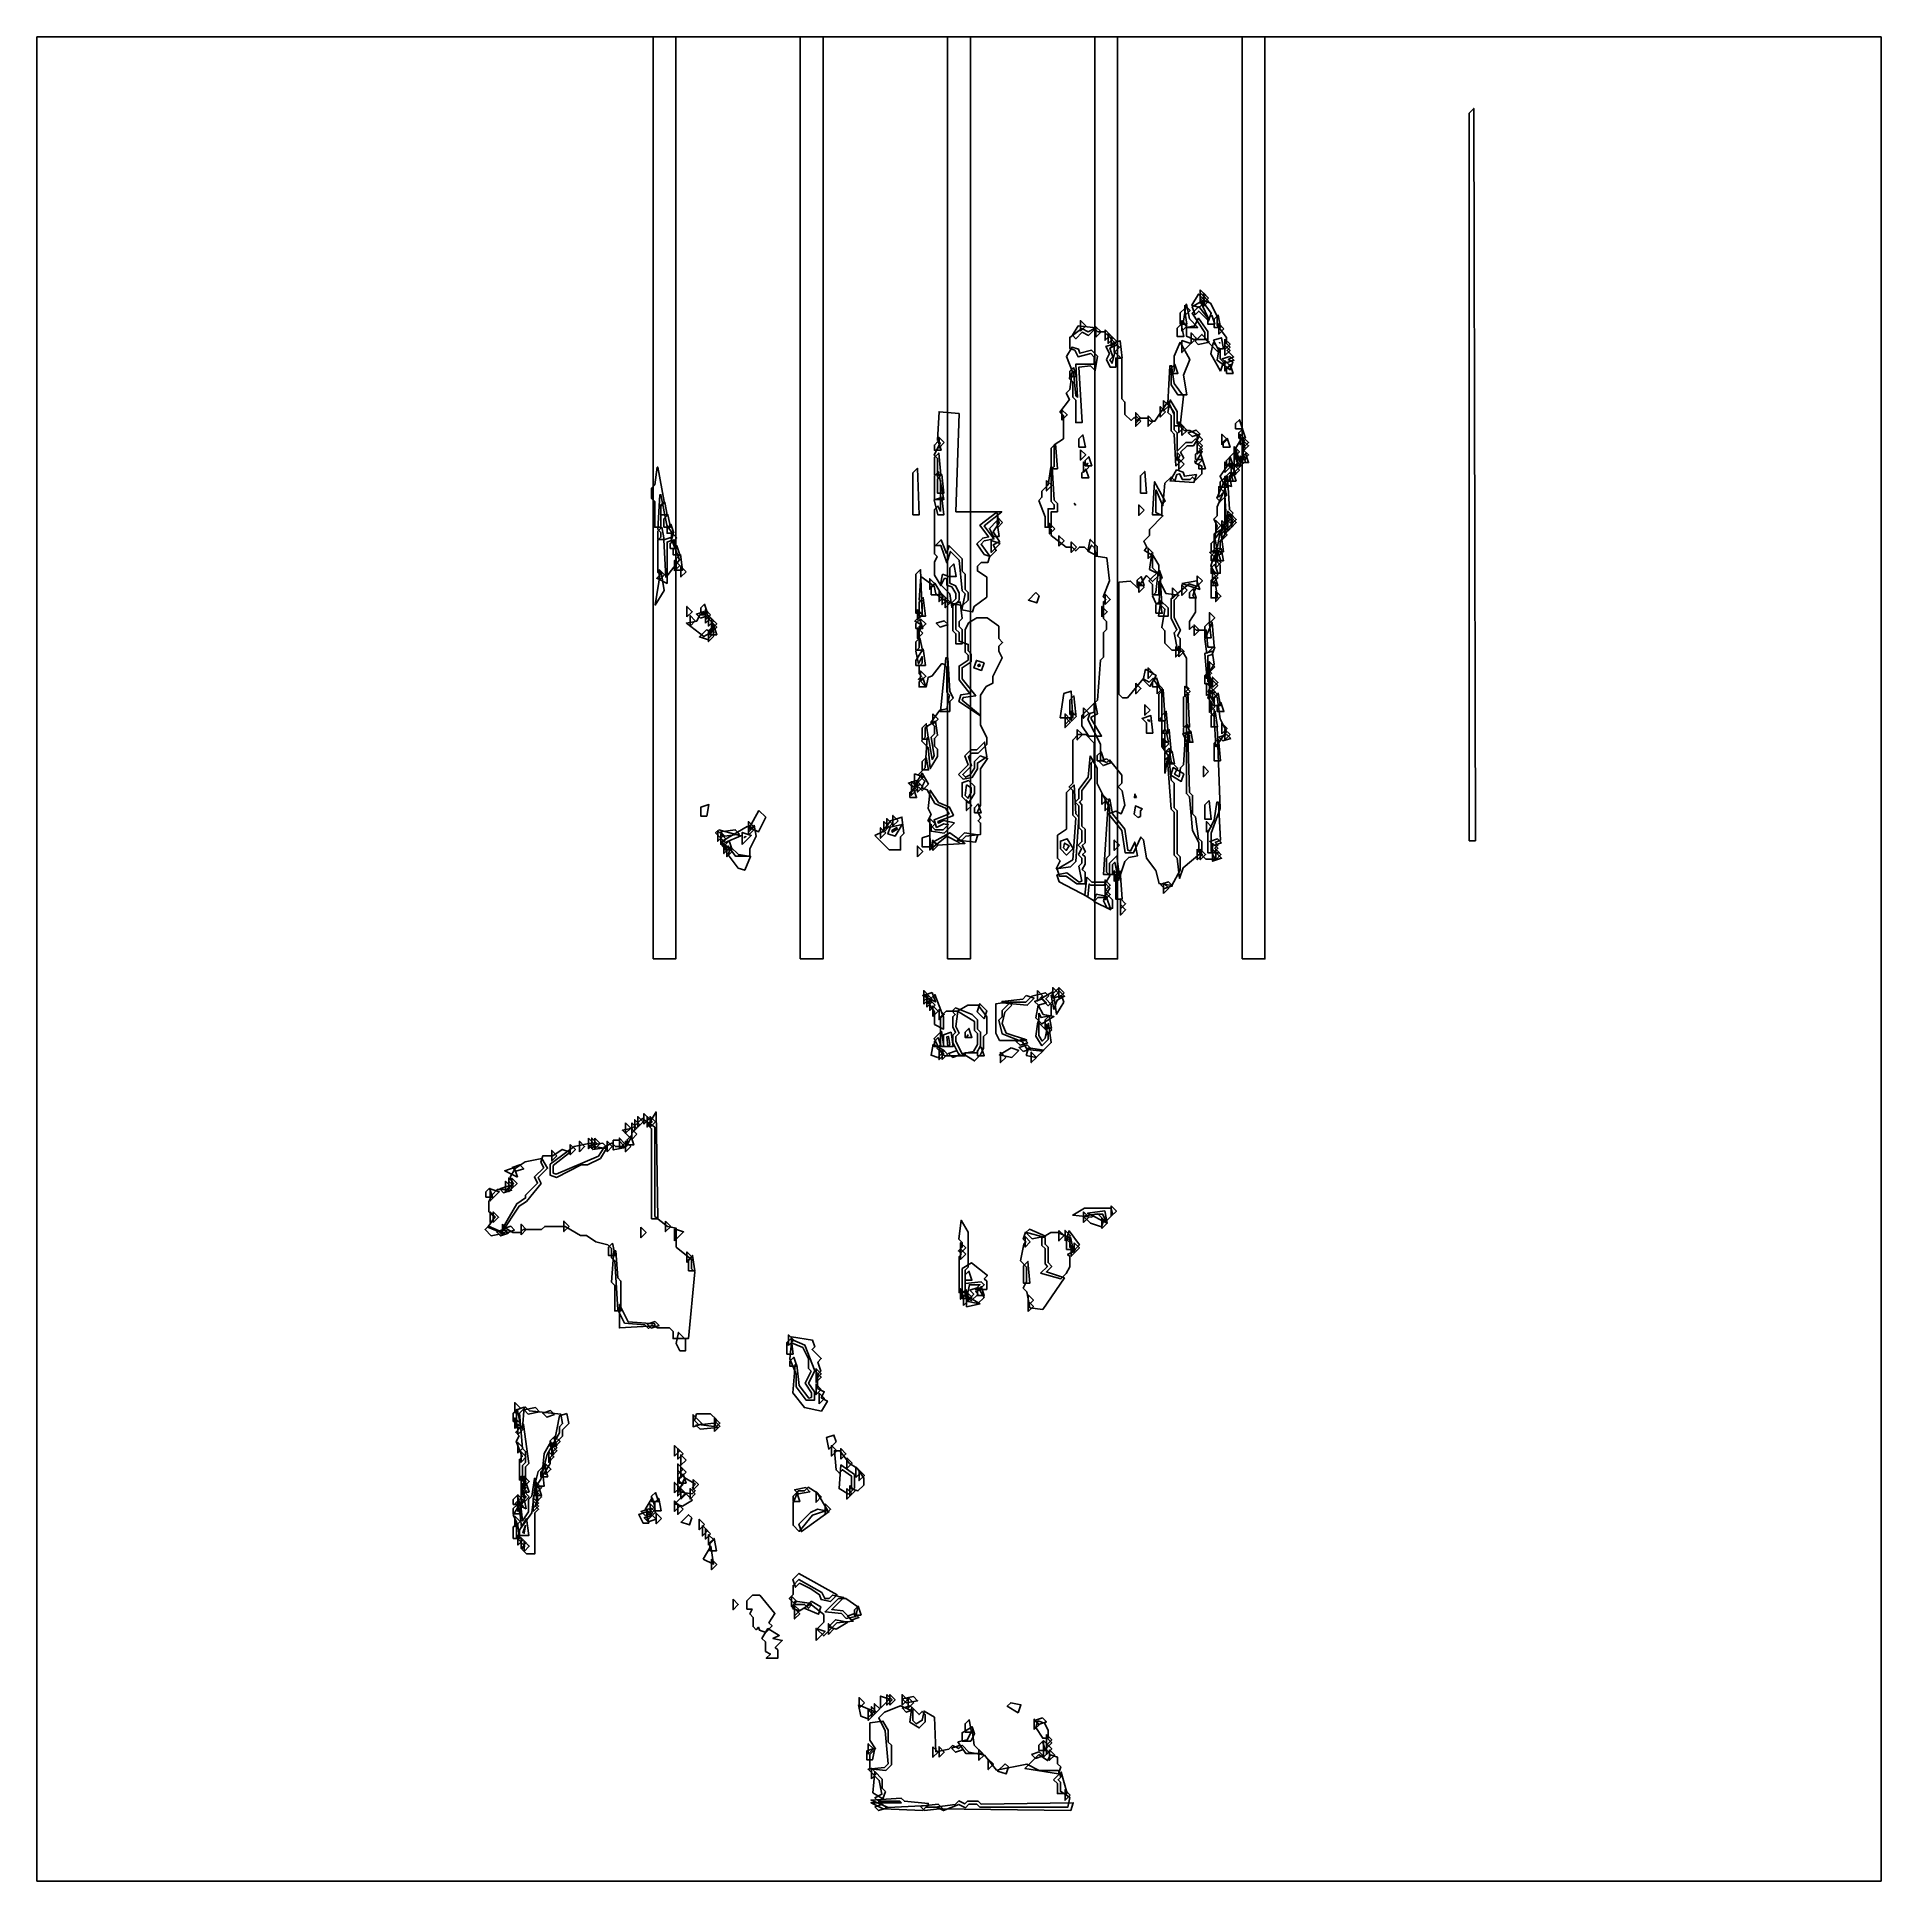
# Model space of a CAD drawing. Header units: millimetres. Extents: x 0 to 289, y 0 to 289.
import ezdxf

# ---------------------------------------------------------------- set-up
doc = ezdxf.new("R2010")
doc.units = ezdxf.units.MM
for name, color, linetype in [('CUT_OUTLINE', 5, 'Continuous'), ('CUT_SLOT', 1, 'Continuous'), ('ENG_D', 3, 'Continuous'), ('ENG_K', 2, 'Continuous'), ('ENG_L', 4, 'Continuous')]:
    doc.layers.add(name, color=color, linetype=linetype)

msp = doc.modelspace()

# ---------------------------------------------------------------- linework, layer by layer
at = {"layer": 'CUT_OUTLINE'}
msp.add_lwpolyline([(0, 0), (289.14, 0), (289.14, 289.14), (0, 289.14), (0, 0)], close=True, dxfattribs=at)
at = {"layer": 'CUT_SLOT'}
for points in [[(96.6, 144.57), (100.16, 144.57), (100.16, 289.14), (96.6, 289.14), (96.6, 144.57)], [(96.6, 144.57), (100.16, 144.57), (100.16, 289.14), (96.6, 289.14), (96.6, 144.57)], [(119.69, 144.57), (123.26, 144.57), (123.26, 289.14), (119.69, 289.14), (119.69, 144.57)], [(119.69, 144.57), (123.26, 144.57), (123.26, 289.14), (119.69, 289.14), (119.69, 144.57)], [(142.79, 144.57), (146.35, 144.57), (146.35, 289.14), (142.79, 289.14), (142.79, 144.57)], [(142.79, 144.57), (146.35, 144.57), (146.35, 289.14), (142.79, 289.14), (142.79, 144.57)], [(165.88, 144.57), (169.44, 144.57), (169.44, 289.14), (165.88, 289.14), (165.88, 144.57)], [(165.88, 144.57), (169.44, 144.57), (169.44, 289.14), (165.88, 289.14), (165.88, 144.57)], [(188.97, 144.57), (192.54, 144.57), (192.54, 289.14), (188.97, 289.14), (188.97, 144.57)], [(188.97, 144.57), (192.54, 144.57), (192.54, 289.14), (188.97, 289.14), (188.97, 144.57)]]:
    msp.add_lwpolyline(points, close=True, dxfattribs=at)
at = {"layer": 'ENG_D'}
for points in [[(183.22, 247.69), (182.22, 246.7), (181.07, 247.08), (182.11, 248.81), (183.22, 247.69)], [(183.7, 248.18), (182.88, 247.35), (182.88, 249), (183.7, 248.18)], [(180.69, 244.92), (182.01, 243.6), (180.37, 243.6), (179.73, 244.24), (180.16, 247.21), (180.23, 247.21), (180.69, 244.92)], [(183.05, 247.73), (184.01, 247.41), (185.05, 245.34), (185.05, 243.92), (186.49, 241.99), (186.49, 241.05), (187.07, 240.47), (186.59, 239.98), (187.62, 238.95), (186.79, 238.54), (187.51, 238.18), (187.1, 236.95), (185.03, 238.43), (185.35, 240.37), (185.15, 239.78), (183.12, 241.81), (183.12, 242.8), (181.12, 245.8), (182.18, 246.85), (183.81, 244.8), (182.59, 247.26), (183.05, 247.73)], [(163.24, 243.85), (166.06, 243.54), (164.86, 242.34), (163.89, 242.82), (162.88, 241.81), (162.34, 242.36), (163.24, 243.85)], [(166.01, 242.05), (166.01, 243.7), (166.84, 242.87), (166.01, 242.05)], [(167.46, 243.22), (168.28, 242.39), (167.46, 241.57), (167.46, 243.22)], [(180.33, 243.84), (179.51, 243.02), (179.51, 244.66), (180.33, 243.84)], [(161.86, 235.6), (162.38, 236.62), (161.41, 239.04), (162.29, 240.51), (163.31, 240.17), (163.52, 239.55), (165.36, 240.01), (166.27, 239.1), (165.94, 236.82), (165.2, 237.56), (163.37, 237.36), (163.86, 228.66), (162.88, 228.66), (162.88, 232.17), (162.4, 232.66), (162.4, 235.06), (161.86, 235.6)], [(167.67, 238.54), (168.15, 239.5), (167.6, 240.61), (168.58, 240.93), (168.46, 241.05), (169.83, 241.51), (170.14, 238.78), (169.14, 238.78), (169.14, 237.33), (168.27, 237.33), (167.67, 238.54)], [(167.94, 242.73), (168.76, 241.91), (167.94, 241.09), (167.94, 242.73)], [(168.42, 240.61), (168.42, 242.25), (169.24, 241.43), (168.42, 240.61)], [(179.24, 241.25), (180.74, 238.55), (179.75, 236.1), (180.27, 233), (178.89, 233), (177.82, 234.61), (177.82, 236.23), (178.3, 236.71), (178.3, 239.07), (179.24, 241.25)], [(180.95, 241.09), (180.95, 242.73), (181.77, 241.91), (180.95, 241.09)], [(183.85, 241.28), (182.08, 240.93), (181.57, 241.43), (182.64, 242.49), (183.85, 241.28)], [(185.47, 241.1), (185.49, 241.19), (185.39, 241.19), (185.47, 241.1)], [(176.61, 232.13), (177.44, 231.31), (176.61, 230.49), (176.61, 232.13)], [(178.57, 221.84), (178.31, 226.87), (177.82, 227.35), (177.82, 229.76), (177.32, 230.27), (177.7, 232.21), (178.78, 230.41), (178.78, 228.52), (179.85, 227.45), (180.78, 227.45), (182.25, 226.57), (181.33, 225.04), (180.33, 225.04), (179.32, 224.03), (179.8, 223.07), (178.57, 221.84)], [(160.71, 229.04), (160.71, 230.69), (161.53, 229.86), (160.71, 229.04)], [(173.1, 228.9), (172.28, 228.08), (172.28, 229.72), (173.1, 228.9)], [(174.2, 229.72), (175.03, 228.9), (174.2, 228.08), (174.2, 229.72)], [(176.96, 230.35), (176.13, 229.52), (176.13, 231.17), (176.96, 230.35)], [(141.3, 225.73), (141.77, 224.32), (140.71, 224.32), (140.71, 225.14), (141.3, 225.73)], [(142.26, 225.53), (141.44, 224.7), (141.44, 226.35), (142.26, 225.53)], [(163.36, 224.8), (163.36, 226.11), (163.99, 226.74), (164.38, 224.8), (163.36, 224.8)], [(188.66, 226.83), (189.48, 226.01), (188.66, 225.19), (188.66, 226.83)], [(189.14, 224.22), (189.14, 225.87), (189.97, 225.04), (189.14, 224.22)], [(140.71, 220.47), (140.71, 223.22), (141.39, 223.89), (141.7, 220.47), (140.71, 220.47)], [(160.01, 221.43), (159.03, 221.43), (159.03, 224.66), (159.71, 225.34), (160.01, 221.43)], [(163.6, 224.42), (164.43, 223.6), (163.6, 222.78), (163.6, 224.42)], [(164.33, 221.91), (164.33, 222.74), (164.91, 223.32), (165.38, 221.91), (164.33, 221.91)], [(179.85, 222.15), (179.02, 221.33), (179.02, 222.98), (179.85, 222.15)], [(181.67, 222.88), (181.67, 223.7), (182.26, 224.29), (182.73, 222.88), (181.67, 222.88)], [(182.74, 224.56), (181.92, 223.74), (181.92, 225.39), (182.74, 224.56)], [(182.16, 222.25), (182.74, 222.84), (183.21, 221.43), (182.16, 221.43), (182.16, 222.25)], [(186.98, 221.91), (186.98, 223.22), (188.04, 224.29), (188.46, 223.05), (188.04, 222.64), (188.76, 221.91), (186.98, 221.91)], [(189, 222.64), (188.18, 221.81), (188.18, 223.46), (189, 222.64)], [(188.9, 222.39), (188.9, 223.22), (189.49, 223.8), (189.96, 222.39), (188.9, 222.39)], [(141.2, 219.84), (141.86, 220.51), (142.19, 217.58), (141.2, 217.58), (141.2, 219.84)], [(157.06, 216.43), (157.58, 216.95), (157.58, 217.92), (158.56, 218.89), (158.95, 221.68), (159.2, 221.67), (159.5, 216.48), (159.99, 215.99), (159.99, 214.68), (159.03, 214.68), (159.03, 212.27), (158.06, 212.27), (158.06, 213.91), (157.06, 216.43)], [(163.84, 220.81), (164.43, 221.39), (164.9, 219.98), (163.84, 219.98), (163.84, 220.81)], [(164.91, 221.67), (164.09, 220.85), (164.09, 222.49), (164.91, 221.67)], [(173, 217.58), (173, 220.33), (173.68, 221), (173.99, 217.58), (173, 217.58)], [(179.7, 220.9), (179.91, 220.25), (181.79, 220.52), (181.36, 219.25), (177.65, 219.53), (178.68, 221.24), (179.7, 220.9)], [(188.04, 220.61), (187.01, 220.09), (187.29, 218.66), (186.08, 219.06), (185.49, 220.25), (186.99, 222.35), (188.04, 220.61)], [(97.34, 205.19), (97.34, 210.21), (97.82, 210.69), (97.82, 211.45), (97.34, 211.94), (97.65, 217.33), (97.83, 217.34), (98.77, 212.61), (99.78, 211.11), (99.46, 210.16), (98.79, 209.93), (98.79, 203.45), (97.18, 204.26), (97.72, 204.81), (97.34, 205.19)], [(140.67, 216.53), (141.88, 216.93), (142.19, 214.2), (141.25, 214.2), (140.67, 216.53)], [(176.37, 214.2), (174.91, 214.2), (175.22, 219.38), (176.91, 216.33), (176.37, 215.79), (176.37, 214.2)], [(186.51, 217.26), (185.53, 216.27), (185, 216.8), (186.1, 219.35), (186.51, 217.26)], [(148.51, 207.98), (147.39, 209.65), (148.3, 210.57), (149.21, 210.75), (147.85, 212.56), (150.51, 214.63), (150.85, 212.95), (149.92, 211.55), (150.94, 210.01), (149.95, 209.52), (150.4, 208.61), (149.45, 207.66), (148.51, 207.98)], [(173.58, 214.92), (172.76, 214.1), (172.76, 215.75), (173.58, 214.92)], [(186.25, 212.66), (186.25, 214.3), (187.07, 213.48), (186.25, 212.66)], [(187.56, 213.96), (186.73, 213.14), (186.73, 214.78), (187.56, 213.96)], [(159.61, 212.03), (158.78, 211.21), (158.78, 212.86), (159.61, 212.03)], [(184.57, 208.9), (184.57, 211.21), (186.05, 212.1), (186.56, 211.58), (185.53, 210.03), (185.53, 208.9), (184.57, 208.9)], [(185.63, 212.52), (184.81, 211.69), (184.81, 213.34), (185.63, 212.52)], [(185.77, 213.34), (186.59, 212.52), (185.77, 211.69), (185.77, 213.34)], [(186.25, 212.86), (187.07, 212.03), (186.25, 211.21), (186.25, 212.86)], [(186.73, 211.69), (186.73, 213.34), (187.56, 212.52), (186.73, 211.69)], [(187.22, 212.17), (187.22, 213.82), (188.04, 213), (187.22, 212.17)], [(99.27, 208.9), (99.27, 209.72), (99.86, 210.31), (100.33, 208.9), (99.27, 208.9)], [(99.75, 208.76), (100.34, 209.35), (100.81, 207.94), (99.75, 207.94), (99.75, 208.76)], [(142.28, 204.27), (141.7, 203.1), (140.71, 204.74), (140.71, 206.79), (141.14, 207.65), (140.71, 208.08), (140.71, 209.24), (141.76, 210.29), (142.62, 208.16), (143.02, 209.35), (145.05, 207.31), (145.05, 205.39), (145.53, 204.9), (145.53, 202.5), (146.01, 202.01), (146.01, 200.85), (145.13, 199.97), (143.36, 200.32), (144.09, 201.05), (144.09, 201.85), (143.44, 202.92), (142.64, 203.19), (142.64, 204.15), (142.28, 204.27)], [(160.23, 209.28), (160.23, 210.93), (161.05, 210.11), (160.23, 209.28)], [(162.98, 209.14), (162.16, 208.32), (162.16, 209.96), (162.98, 209.14)], [(166.25, 207.79), (164.78, 208.53), (165.14, 210.35), (166.25, 209.24), (166.25, 207.79)], [(175.03, 208.18), (174.2, 207.36), (174.2, 209), (175.03, 208.18)], [(185.11, 208.7), (185.73, 208.07), (184.5, 207.66), (183.88, 208.28), (185.11, 208.7)], [(99.99, 205.43), (99.99, 207.07), (100.82, 206.25), (99.99, 205.43)], [(174.93, 203.26), (174.35, 203.84), (176, 205.49), (176.41, 204.26), (175.89, 203.74), (175.89, 201.67), (174.93, 201.67), (174.93, 203.26)], [(174.42, 205.63), (174.79, 208.16), (175.89, 206.32), (175.89, 204.9), (174.42, 205.63)], [(185.53, 206.35), (185.53, 205.05), (184.66, 205.05), (184.06, 206.23), (184.46, 207.42), (185.53, 206.35)], [(138.3, 196.71), (138.62, 197.03), (137.66, 197.51), (138.79, 198.64), (138.79, 200.37), (138.3, 200.86), (138.58, 204.53), (140.69, 203.02), (140.93, 201.81), (142.74, 200.45), (144.09, 200.18), (144.09, 196.23), (144.57, 195.75), (144.57, 194.38), (146.01, 193.9), (146.01, 192.86), (146.5, 192.38), (146.5, 191.18), (145.05, 190.22), (145.05, 188.51), (147.19, 185.83), (145.23, 185.55), (145.09, 185.13), (147.94, 182.75), (147.94, 181.25), (148.91, 179.32), (148.91, 178.2), (147.56, 176.86), (146.6, 176.86), (146.05, 176.31), (146.53, 174.86), (145.15, 173.48), (145.58, 173.05), (146.33, 173.43), (146.98, 174.51), (146.98, 175.51), (147.88, 176.41), (149.04, 176.02), (147.94, 174.37), (147.94, 168.61), (147.49, 167.7), (147.99, 166.69), (147.56, 166.25), (147.94, 165.87), (147.94, 164.11), (145.64, 163.85), (144.62, 162.83), (142.67, 163.8), (139.99, 161.66), (139.99, 165.63), (140.81, 164.81), (142.06, 164.81), (142.87, 165.62), (142.19, 165.76), (141.05, 165.19), (140.65, 166.39), (143.01, 167.34), (142.47, 168.23), (140.78, 168.96), (139.58, 171.11), (138.69, 171.41), (139.22, 172.47), (138.2, 173.48), (139.27, 174.55), (139.59, 179.26), (139.79, 179.27), (140.36, 175.85), (140.7, 176.42), (140.21, 179.35), (140.71, 179.85), (140.71, 181.09), (140.16, 181.65), (141.54, 183.58), (142.68, 183.81), (143.1, 185.93), (142.64, 186.39), (142.64, 190.25), (142.06, 190.83), (141.8, 190.83), (140.38, 188.94), (139.72, 188.72), (139.42, 187.21), (138.2, 188.42), (138.69, 188.9), (138.3, 189.28), (138.3, 190.45), (138.79, 190.93), (138.79, 191.98), (138.21, 190.82), (137.8, 192.84), (138.3, 193.34), (138.3, 196.71)], [(172.52, 203.12), (172.52, 203.94), (173.11, 204.53), (173.58, 203.12), (172.52, 203.12)], [(179.26, 194.79), (179.26, 193), (177.96, 193), (176.86, 194.1), (176.86, 196.03), (176.36, 196.53), (176.84, 199.42), (175.88, 200.38), (176.22, 203.47), (177.01, 201.89), (179.05, 201.6), (178.3, 200.85), (178.3, 198.12), (179.29, 196.13), (178.84, 195.21), (179.26, 194.79)], [(180.33, 202.4), (179.51, 201.57), (179.51, 203.22), (180.33, 202.4)], [(179.53, 203.42), (181.84, 203.88), (182.3, 202.5), (179.53, 203.42)], [(180.71, 202.01), (181.3, 202.6), (181.77, 201.19), (180.71, 201.19), (180.71, 202.01)], [(184.32, 205.15), (185.15, 204.32), (184.32, 203.5), (184.32, 205.15)], [(166.98, 198.2), (166.98, 199.85), (167.8, 199.02), (166.98, 198.2)], [(167.46, 200.13), (167.46, 201.77), (168.28, 200.95), (167.46, 200.13)], [(175.41, 198.78), (175.41, 200.09), (176.04, 200.72), (176.43, 198.78), (175.41, 198.78)], [(184.81, 202.25), (185.63, 201.43), (184.81, 200.61), (184.81, 202.25)], [(103.23, 197.58), (102.4, 196.75), (102.4, 198.4), (103.23, 197.58)], [(104.02, 198.02), (103.4, 198.65), (104.64, 199.06), (105.26, 198.44), (104.02, 198.02)], [(104.81, 197.24), (104.81, 198.88), (105.63, 198.06), (104.81, 197.24)], [(105.29, 198.4), (106.12, 197.58), (105.29, 196.75), (105.29, 198.4)], [(105.78, 197.44), (106.6, 196.61), (105.78, 195.79), (105.78, 197.44)], [(138.06, 199.36), (138.89, 198.54), (138.06, 197.72), (138.06, 199.36)], [(182.26, 196.13), (181.43, 195.31), (181.43, 196.95), (182.26, 196.13)], [(183.43, 192.49), (183.11, 194.72), (184.24, 197.34), (184.57, 193.63), (183.43, 192.49)], [(106.22, 195.75), (105.12, 194.65), (103.88, 195.06), (104.99, 196.17), (106.22, 195.75)], [(148.49, 190.98), (148.09, 189.8), (146.91, 190.2), (147.31, 191.38), (148.49, 190.98)], [(179.02, 191.94), (179.02, 193.58), (179.85, 192.76), (179.02, 191.94)], [(183.43, 188.87), (183.1, 192.44), (184.28, 192.84), (184.58, 190.78), (183.43, 188.87)], [(173.79, 190.01), (175.5, 188.99), (174.49, 187.31), (173.46, 188.34), (173.79, 190.01)], [(175.51, 188.63), (175.98, 187.22), (174.93, 187.22), (174.93, 188.04), (175.51, 188.63)], [(183.12, 187.7), (183.12, 189), (183.75, 189.63), (184.14, 187.7), (183.12, 187.7)], [(161.92, 182.88), (161.92, 185.15), (162.58, 185.81), (162.91, 182.88), (161.92, 182.88)], [(172.28, 187.8), (173.1, 186.98), (172.28, 186.15), (172.28, 187.8)], [(175.65, 186.15), (175.65, 187.8), (176.47, 186.98), (175.65, 186.15)], [(175.89, 186.11), (176.58, 186.8), (176.87, 181.92), (175.89, 181.92), (175.89, 186.11)], [(179.75, 180.95), (179.75, 185.63), (180.44, 186.32), (180.72, 180.95), (179.75, 180.95)], [(179.99, 185.67), (179.99, 187.32), (180.81, 186.49), (179.99, 185.67)], [(184.77, 186.39), (183.36, 185.92), (183.36, 187.8), (184.77, 186.39)], [(184.67, 185.05), (183.84, 184.22), (183.84, 185.87), (184.67, 185.05)], [(184.32, 186.83), (185.15, 186.01), (184.32, 185.19), (184.32, 186.83)], [(184.57, 185.63), (185.2, 186.26), (185.58, 184.32), (184.57, 184.32), (184.57, 185.63)], [(162.02, 182.16), (161.19, 181.33), (161.19, 182.98), (162.02, 182.16)], [(165.29, 182.22), (166.92, 179.51), (164.92, 179.51), (163.84, 181.12), (163.84, 182.74), (165.92, 184.81), (166.28, 182.99), (165.29, 182.49), (165.29, 182.22)], [(174.96, 179.99), (173.96, 179.99), (173.96, 181.57), (173.28, 182.26), (174.65, 182.72), (174.96, 179.99)], [(174.55, 183.6), (173.72, 182.78), (173.72, 184.42), (174.55, 183.6)], [(183.84, 184.91), (184.67, 184.08), (183.84, 183.26), (183.84, 184.91)], [(185.08, 180.95), (184.08, 180.95), (184.08, 182.74), (184.74, 183.39), (185.08, 180.95)], [(139.79, 179.02), (138.79, 179.02), (138.79, 180.81), (139.44, 181.46), (139.79, 179.02)], [(164.43, 179.75), (165.77, 178.4), (165.77, 175.79), (165.29, 175.31), (165.29, 172.92), (163.84, 170.99), (163.84, 169.53), (163.46, 169.14), (163.84, 168.76), (163.84, 165.39), (164.33, 164.91), (164.33, 162.78), (163.9, 162.35), (164.38, 161.39), (163.94, 160.95), (164.33, 160.57), (164.33, 159.45), (163.9, 158.59), (164.33, 158.16), (164.33, 156.37), (163.04, 156.37), (161.36, 157.58), (160.3, 157.58), (159.94, 158.65), (162.41, 160.13), (162.87, 166.64), (162.4, 167.12), (162.4, 170.97), (161.82, 171.55), (162.4, 172.14), (162.4, 178.88), (163.26, 179.75), (164.43, 179.75)], [(176.37, 179.85), (177, 180.48), (177.39, 178.54), (176.37, 178.54), (176.37, 179.85)], [(180.07, 179.75), (180.43, 179.74), (180.71, 170.69), (181.19, 170.21), (181.19, 167.32), (181.66, 166.85), (182.14, 163.48), (182.64, 162.98), (182.64, 161.32), (179.71, 158.88), (179.15, 157.19), (178.79, 160.36), (178.3, 160.85), (178.3, 167.6), (177.83, 168.07), (177.33, 175.02), (177.82, 175.51), (178.84, 174.49), (178.38, 173.57), (179.08, 173.15), (179.28, 174.56), (179.75, 175.03), (180.07, 179.75)], [(180.32, 178.54), (179.65, 179.89), (180.89, 180.3), (181.25, 178.54), (180.32, 178.54)], [(187.18, 179.16), (185.95, 178.75), (185.32, 179.37), (186.56, 179.78), (187.18, 179.16)], [(167.31, 175.65), (166.25, 175.65), (166.25, 176.47), (166.84, 177.06), (167.31, 175.65)], [(176.86, 175.17), (176.86, 176.96), (177.51, 177.61), (177.86, 175.17), (176.86, 175.17)], [(185.24, 179.08), (185.55, 175.65), (184.57, 175.65), (184.57, 178.4), (185.24, 179.08)], [(167.76, 175.93), (168.39, 175.3), (167.15, 174.89), (166.53, 175.51), (167.76, 175.93)], [(183.7, 173.96), (182.88, 173.14), (182.88, 174.79), (183.7, 173.96)], [(137.27, 171.52), (136.65, 172.14), (137.89, 172.55), (138.51, 171.93), (137.27, 171.52)], [(137.92, 171.07), (137.1, 170.25), (137.1, 171.9), (137.92, 171.07)], [(138.06, 172.38), (138.89, 171.55), (138.06, 170.73), (138.06, 172.38)], [(145.73, 171.88), (145.54, 170.2), (145.97, 169.77), (146.5, 170.66), (146.5, 171.42), (145.73, 171.88)], [(166.98, 168.8), (166.98, 170.45), (167.8, 169.63), (166.98, 168.8)], [(168.66, 159.41), (168.66, 157.82), (167.2, 157.82), (168.02, 169.62), (168.19, 169.63), (168.65, 167.32), (170.58, 164.91), (171.05, 161.62), (171.43, 161.49), (172.13, 162.89), (172.56, 160.76), (171.19, 160.49), (170.56, 159.86), (169.57, 156.88), (169, 159.74), (168.66, 159.41)], [(168.28, 168.66), (167.46, 167.84), (167.46, 169.49), (168.28, 168.66)], [(183.79, 169.43), (184.11, 166.49), (183.12, 166.49), (183.12, 168.76), (183.79, 169.43)], [(185.39, 161.19), (183.6, 161.19), (183.6, 164.38), (184.57, 166.33), (184.98, 169.15), (185.23, 169.14), (185.54, 163.22), (184.73, 162.81), (185.15, 162.4), (184.67, 161.92), (185.39, 161.19)], [(107.46, 163.02), (111.35, 165.35), (111.8, 164.91), (112.43, 165.54), (112.77, 163.81), (111.8, 161.86), (111.8, 160.71), (109.51, 160.71), (108.4, 162.27), (107.94, 161.82), (107.46, 162.3), (107.46, 163.02)], [(133.1, 164.33), (132.28, 163.5), (132.28, 165.15), (133.1, 164.33)], [(133.78, 165.26), (135.66, 165.63), (134.56, 163.8), (133.42, 164.17), (133.78, 165.26)], [(140.81, 165.77), (139.99, 164.95), (139.99, 166.59), (140.81, 165.77)], [(183.36, 164.47), (183.36, 166.11), (184.18, 165.29), (183.36, 164.47)], [(110.9, 163.69), (110.94, 163.57), (111.15, 163.77), (110.9, 163.69)], [(160.47, 161.82), (160.47, 163.05), (161.54, 163.41), (162.46, 161.88), (161.43, 160.85), (160.47, 161.82)], [(182.4, 161.78), (183.22, 160.95), (182.4, 160.13), (182.4, 161.78)], [(184.81, 161.78), (185.63, 160.95), (184.81, 160.13), (184.81, 161.78)], [(167.35, 154.21), (166.35, 154.21), (165.81, 153.66), (164.31, 154.56), (164.62, 157.38), (165.39, 156.62), (167.32, 156.62), (168.24, 155.69), (167.35, 154.21)], [(169.73, 157.58), (168.9, 156.76), (168.9, 158.4), (169.73, 157.58)], [(176.17, 156.24), (177.4, 156.65), (178.02, 156.03), (176.79, 155.62), (176.17, 156.24)], [(167.2, 153.71), (167.59, 154.89), (168.66, 153.82), (168.66, 152.52), (167.79, 152.52), (167.2, 153.71)], [(140.38, 139.33), (140.88, 137.83), (138.88, 138.83), (140.38, 139.33)], [(139.03, 137.48), (139.03, 139.13), (139.85, 138.3), (139.03, 137.48)], [(157.1, 136.08), (157.1, 132.59), (157.63, 131.7), (158.08, 132.16), (158.54, 134.45), (158.61, 134.45), (159.04, 131.47), (157.67, 130.1), (155.27, 130.37), (154.52, 131.6), (151.35, 132.82), (150.81, 135), (151.31, 135.51), (151.31, 136.48), (152.66, 137.82), (155.07, 137.82), (156.01, 138.76), (158.14, 139.29), (158.64, 138.79), (158.16, 138.3), (159.03, 137.44), (159.03, 135.7), (157.45, 135.38), (157.1, 136.08)], [(159.45, 136.64), (159, 138.86), (159.99, 139.85), (161.12, 138.72), (159.95, 138.13), (159.45, 136.64)], [(140.81, 137.34), (139.99, 136.52), (139.99, 138.16), (140.81, 137.34)], [(140.47, 135.55), (140.47, 137.2), (141.29, 136.38), (140.47, 135.55)], [(145.2, 129.39), (142.3, 129.39), (141.1, 130.59), (141.68, 131.18), (141.68, 135.51), (142.54, 136.38), (144.36, 136.38), (144.09, 134.01), (144.62, 132.96), (144.09, 132.42), (144.09, 131.61), (145.2, 129.39)], [(141.44, 136.72), (142.26, 135.89), (141.44, 135.07), (141.44, 136.72)], [(146.98, 133.38), (146.98, 134.79), (144.34, 136.38), (145.95, 137.34), (147.58, 137.34), (148.91, 135.49), (148.91, 132.9), (148.42, 132.42), (148.42, 130.54), (147.9, 129.49), (147.02, 128.6), (145.11, 129.74), (146.83, 130.09), (147.46, 131.14), (147.46, 132.9), (146.98, 133.38)], [(145.53, 133.1), (146.12, 133.69), (146.59, 132.28), (145.53, 132.28), (145.53, 133.1)], [(158.06, 133.73), (158.06, 135.03), (158.69, 135.66), (159.08, 133.73), (158.06, 133.73)], [(141.3, 132.24), (141.77, 130.83), (140.71, 130.83), (140.71, 131.66), (141.3, 132.24)], [(142.82, 130.88), (143.11, 131.16), (142.92, 132.44), (142.66, 132.35), (142.82, 130.88)], [(156.72, 129.15), (155.89, 128.33), (155.89, 129.97), (156.72, 129.15)], [(92.13, 87.48), (91.08, 89.57), (90.6, 97.24), (90.11, 97.72), (90.11, 99.17), (89.51, 99.78), (87.61, 100.25), (86.19, 101.2), (85.23, 101.2), (82.82, 102.64), (79.61, 102.64), (79.13, 102.16), (76.24, 102.16), (75.76, 101.68), (74.63, 101.68), (73.16, 102.56), (75.24, 106.19), (76.62, 107.11), (76.62, 107.56), (78.5, 109.44), (78.01, 110.4), (79.46, 111.85), (79.01, 112.74), (79.34, 113.73), (80.89, 113.73), (82.37, 114.72), (83.62, 114.3), (80.96, 112.17), (80.96, 111.01), (81.43, 110.85), (88.03, 113.68), (88.99, 115.12), (90.16, 115.71), (90.7, 115.17), (92.38, 115.17), (93.28, 116.8), (93.01, 116.52), (91.79, 117.73), (93.37, 118.05), (94.91, 119.58), (96.86, 118.19), (96.86, 104.21), (98.89, 102.63), (100.23, 102.36), (100.23, 99.39), (102.64, 97.46), (102.64, 96), (103.14, 95.51), (102.14, 85.05), (99.75, 85.05), (99.75, 86.16), (99.17, 86.74), (97.29, 86.74), (96.43, 87.17), (95.9, 86.64), (95.31, 87.23), (92.13, 87.48)], [(96.14, 118.21), (96.14, 119.85), (96.96, 119.03), (96.14, 118.21)], [(85.05, 114.35), (85.05, 116), (85.88, 115.17), (85.05, 114.35)], [(88.75, 115.67), (89.42, 115), (87.14, 114.68), (86.47, 115.34), (88.75, 115.67)], [(86.5, 116.48), (87.32, 115.65), (86.5, 114.83), (86.5, 116.48)], [(83.61, 115.51), (84.43, 114.69), (83.61, 113.87), (83.61, 115.51)], [(75.35, 110.36), (73.34, 111.36), (74.85, 111.86), (75.35, 110.36)], [(74.45, 110.21), (75.28, 109.39), (74.45, 108.57), (74.45, 110.21)], [(74.49, 111.9), (75.72, 112.32), (76.34, 111.69), (75.11, 111.28), (74.49, 111.9)], [(71.08, 108.52), (72.49, 108.05), (71.08, 106.64), (71.08, 108.52)], [(72.56, 108.53), (73.79, 108.94), (74.42, 108.32), (73.18, 107.91), (72.56, 108.53)], [(74.79, 108.91), (73.97, 108.09), (73.97, 109.73), (74.79, 108.91)], [(71.56, 103.27), (71.56, 104.91), (72.38, 104.09), (71.56, 103.27)], [(164.91, 104.09), (164.09, 103.27), (164.09, 104.91), (164.91, 104.09)], [(167.79, 103.17), (164.73, 104.7), (167.41, 105.08), (167.79, 103.17)], [(168.42, 105.88), (169.24, 105.05), (168.42, 104.23), (168.42, 105.88)], [(70.78, 102.69), (73.33, 101.6), (71.24, 101.18), (70.26, 102.16), (70.78, 102.69)], [(73.01, 102.98), (73.83, 102.16), (73.01, 101.34), (73.01, 102.98)], [(161.09, 94.58), (157.69, 89.61), (155.69, 89.9), (155.19, 92.4), (154.64, 92.96), (155.17, 94.03), (155.17, 96.28), (154.19, 97.26), (154.71, 99.87), (155.07, 100.23), (154.65, 100.65), (155.01, 101.73), (158.06, 100.9), (158.06, 99.85), (158.54, 99.37), (158.54, 96.96), (159.12, 96.38), (158.27, 95.52), (161.09, 94.58)], [(160.23, 102.02), (161.05, 101.2), (160.23, 100.38), (160.23, 102.02)], [(161.19, 100.38), (161.19, 102.02), (162.02, 101.2), (161.19, 100.38)], [(161.43, 99.03), (161.43, 100.33), (162.06, 100.96), (162.45, 99.03), (161.43, 99.03)], [(162.98, 98.79), (162.16, 97.97), (162.16, 99.61), (162.98, 98.79)], [(162.64, 100.09), (163.46, 99.27), (162.64, 98.45), (162.64, 100.09)], [(148.91, 92.76), (147.12, 92.76), (147.84, 93.49), (146.21, 93.49), (145.97, 92.28), (145.05, 92.28), (145.05, 96.03), (146.51, 96.91), (149.03, 94.96), (148.52, 94.45), (148.91, 94.07), (148.91, 92.76)], [(145.63, 92.04), (144.81, 91.22), (144.81, 92.86), (145.63, 92.04)], [(147.57, 93.05), (148.49, 91.52), (147.54, 90.58), (145.77, 90.93), (146.88, 92.04), (146.29, 92.63), (147.57, 93.05)], [(145.77, 90.74), (145.77, 92.38), (146.6, 91.56), (145.77, 90.74)], [(117.82, 83.99), (117.82, 85.64), (118.65, 84.81), (117.82, 83.99)], [(119.03, 79.47), (118.06, 81.89), (118.34, 84.92), (120.42, 84.03), (121.94, 79.98), (120.99, 78.08), (121.92, 76.69), (121.92, 75.42), (120.59, 75.42), (119.03, 77.5), (119.03, 79.47)], [(122.16, 79.85), (122.98, 79.03), (122.16, 78.21), (122.16, 79.85)], [(122.98, 77.1), (122.16, 76.28), (122.16, 77.93), (122.98, 77.1)], [(122.64, 74.83), (122.64, 76.48), (123.46, 75.66), (122.64, 74.83)], [(74.93, 70.98), (74.93, 72.62), (75.76, 71.8), (74.93, 70.98)], [(76.57, 60.19), (76.09, 60.67), (76.57, 61.63), (76.04, 62.16), (76.52, 62.65), (76.14, 63.03), (76.14, 65.16), (76.62, 65.64), (76.62, 67.37), (76.15, 67.84), (75.65, 73.34), (76.62, 74.31), (77.21, 73.72), (82.12, 73.23), (82.42, 71.72), (81.92, 71.22), (81.92, 70.29), (79.98, 66.89), (79.01, 63.03), (78.06, 61.6), (77.58, 57.74), (75.97, 55.49), (75.65, 58.35), (76.57, 60.19)], [(104.29, 71.7), (102.88, 71.23), (102.88, 73.11), (104.29, 71.7)], [(106.26, 72.62), (107.08, 71.8), (106.26, 70.98), (106.26, 72.62)], [(76.24, 70.84), (75.42, 70.02), (75.42, 71.66), (76.24, 70.84)], [(81.2, 68.09), (81.2, 69.73), (82.02, 68.91), (81.2, 68.09)], [(106.78, 71.14), (104, 70.83), (103.32, 71.5), (106.11, 71.81), (106.78, 71.14)], [(76.24, 67.95), (75.42, 67.12), (75.42, 68.77), (76.24, 67.95)], [(76.72, 66.5), (75.9, 65.68), (75.9, 67.32), (76.72, 66.5)], [(80.24, 67.32), (81.06, 66.5), (80.24, 65.68), (80.24, 67.32)], [(80.72, 68.77), (81.54, 67.95), (80.72, 67.12), (80.72, 68.77)], [(126.02, 66.16), (126.02, 67.81), (126.84, 66.98), (126.02, 66.16)], [(80.09, 63.37), (79.03, 63.37), (79.03, 64.19), (79.62, 64.78), (80.09, 63.37)], [(127.26, 60.66), (125.76, 61.55), (126.05, 65.26), (128.18, 63.73), (128.18, 61.58), (127.26, 60.66)], [(128.42, 63.27), (128.42, 64.91), (129.25, 64.09), (128.42, 63.27)], [(76.72, 62.65), (75.9, 61.82), (75.9, 63.47), (76.72, 62.65)], [(75.9, 62.51), (76.72, 61.68), (75.9, 60.86), (75.9, 62.51)], [(78.31, 60.86), (78.31, 62.51), (79.13, 61.68), (78.31, 60.86)], [(78.31, 61.06), (79.13, 60.24), (78.31, 59.41), (78.31, 61.06)], [(103.27, 62.21), (102.74, 61.68), (103.23, 61.2), (102.73, 60.7), (100.61, 61.01), (101.57, 63.24), (103.27, 62.21)], [(119.35, 61.2), (120.37, 61.2), (120.92, 61.74), (122.34, 60.89), (123.97, 58.18), (121.58, 57.38), (119.53, 54.82), (118.55, 55.8), (118.55, 59.32), (119.35, 61.2)], [(76.24, 59.75), (75.42, 58.93), (75.42, 60.58), (76.24, 59.75)], [(75.42, 59.61), (76.24, 58.79), (75.42, 57.97), (75.42, 59.61)], [(77.83, 58.45), (77.83, 60.1), (78.65, 59.27), (77.83, 58.45)], [(96.58, 57.72), (95.35, 57.31), (94.73, 57.93), (95.96, 58.34), (96.58, 57.72)], [(96.96, 58.31), (96.14, 57.49), (96.14, 59.13), (96.96, 58.31)], [(75.76, 56.38), (74.93, 55.56), (74.93, 57.2), (75.76, 56.38)], [(75.66, 55), (76.76, 56.85), (77.14, 54.21), (75.66, 54.21), (75.66, 55)], [(95.83, 56.35), (95.21, 56.97), (96.44, 57.38), (97.07, 56.76), (95.83, 56.35)], [(76.38, 51.7), (76.38, 53.35), (77.2, 52.53), (76.38, 51.7)], [(123.36, 41.81), (121.46, 43.29), (120.96, 42.79), (120.37, 43.37), (118.93, 43.37), (117.96, 44.33), (118.55, 44.92), (118.55, 46.36), (119.47, 47.29), (123.07, 45.23), (123.51, 44.33), (124.23, 44.33), (124.73, 44.84), (126.5, 44.48), (124.61, 42.59), (126.37, 42.4), (127.99, 40.78), (125.4, 40.49), (123.36, 38.45), (122.3, 39.52), (123.36, 40.58), (123.36, 41.81)], [(118.79, 43.23), (119.61, 42.41), (118.79, 41.58), (118.79, 43.23)], [(127.02, 41.55), (128.25, 41.96), (128.87, 41.34), (127.64, 40.93), (127.02, 41.55)], [(129.24, 41.68), (128.18, 41.68), (128.18, 42.51), (128.77, 43.09), (129.24, 41.68)], [(133.24, 29.25), (134.07, 28.43), (133.24, 27.61), (133.24, 29.25)], [(137.42, 28.93), (138.07, 28.28), (136.3, 27.93), (135.65, 28.58), (137.42, 28.93)], [(135.55, 12.29), (135.31, 12.53), (131.94, 12.53), (131.39, 13.08), (132.49, 13.63), (132.06, 15.78), (130.31, 17.53), (132.89, 17.82), (133.48, 18.4), (133.01, 23.55), (131.99, 25.59), (132.87, 26.47), (135.42, 27.49), (137.34, 26.66), (137.34, 25.16), (137.86, 24.64), (138.81, 25.21), (139.1, 26.65), (140.71, 25.68), (140.94, 20.29), (143, 20.7), (143.56, 21.26), (144.52, 20.77), (145.05, 21.3), (146.13, 20.22), (148.56, 19.74), (150.45, 17.37), (155.2, 18.32), (157.15, 17.35), (160.16, 17.35), (160.51, 16.32), (160.09, 15.9), (160.47, 15.52), (160.47, 14.1), (161.94, 13.12), (161.63, 11.57), (147.84, 11.57), (147.36, 12.05), (146.11, 12.05), (145.58, 11.51), (144.56, 12.02), (142.15, 11.06), (141.14, 11.57), (139.37, 11.57), (138.88, 11.08), (132.7, 11.33), (130.78, 12.29), (135.55, 12.29)], [(130.35, 26.84), (131.18, 26.02), (130.35, 25.2), (130.35, 26.84)], [(130.83, 25.68), (130.83, 27.33), (131.66, 26.5), (130.83, 25.68)], [(132.14, 26.99), (131.32, 26.16), (131.32, 27.81), (132.14, 26.99)], [(145.05, 21.93), (145.05, 23.27), (146.63, 24.21), (147, 23.11), (146.4, 21.93), (145.05, 21.93)], [(156.37, 23.75), (156.37, 25.4), (157.2, 24.58), (156.37, 23.75)], [(157.64, 25.58), (158.27, 24.95), (157.03, 24.54), (156.41, 25.16), (157.64, 25.58)], [(130.11, 20.41), (131.39, 20.84), (131.03, 19.03), (130.11, 19.03), (130.11, 20.41)], [(155.93, 19.86), (157.16, 20.27), (157.78, 19.65), (156.55, 19.24), (155.93, 19.86)], [(157.1, 21.3), (157.68, 21.89), (158.15, 20.48), (157.1, 20.48), (157.1, 21.3)], [(157.82, 21.06), (158.64, 20.24), (157.82, 19.42), (157.82, 21.06)], [(158.3, 22.99), (159.12, 22.17), (158.3, 21.34), (158.3, 22.99)], [(159.61, 19.76), (158.78, 18.94), (158.78, 20.58), (159.61, 19.76)]]:
    msp.add_lwpolyline(points, close=True, dxfattribs=at)
at = {"layer": 'ENG_K'}
for points in [[(225.53, 163.12), (224.56, 163.12), (224.56, 277.19), (225.28, 277.91), (225.53, 163.12)], [(183.22, 248.18), (182.4, 247.35), (182.4, 249), (183.22, 248.18)], [(179.26, 244.08), (179.26, 245.87), (179.92, 246.52), (180.27, 244.08), (179.26, 244.08)], [(179.99, 247.07), (180.81, 246.25), (179.99, 245.43), (179.99, 247.07)], [(182.88, 246.87), (182.88, 248.52), (183.7, 247.69), (182.88, 246.87)], [(163.6, 243.02), (163.6, 244.66), (164.43, 243.84), (163.6, 243.02)], [(179.41, 244.09), (179.8, 242.15), (178.78, 242.15), (178.78, 243.46), (179.41, 244.09)], [(180.92, 241.05), (179.51, 239.64), (179.51, 241.52), (180.92, 241.05)], [(185.58, 236.74), (184.07, 239.46), (184.42, 241.19), (185.53, 240.08), (185.53, 238.64), (186.05, 238.12), (185.58, 236.74)], [(186.25, 239.16), (186.25, 240.81), (187.07, 239.98), (186.25, 239.16)], [(178.3, 228.18), (178.3, 230.27), (177.33, 231.72), (177.64, 237.57), (177.89, 237.58), (178.29, 234.78), (179.76, 232.82), (179.24, 228.18), (178.3, 228.18)], [(187.04, 239.05), (187.66, 238.43), (186.43, 238.02), (185.81, 238.64), (187.04, 239.05)], [(187.07, 237.57), (186.25, 236.75), (186.25, 238.4), (187.07, 237.57)], [(186.49, 236.37), (186.49, 237.19), (187.08, 237.78), (187.55, 236.37), (186.49, 236.37)], [(141.68, 214.74), (141.68, 219.64), (141.2, 220.13), (141.2, 223.02), (140.66, 223.55), (141.62, 225.48), (141.19, 225.91), (141.45, 230.37), (144.58, 230.08), (144.09, 214.68), (151.28, 214.68), (148.52, 212.47), (150.05, 210.43), (148.54, 210.12), (148.02, 209.6), (149.41, 207.74), (149.08, 206.73), (148.04, 206.73), (147.46, 206.15), (147.46, 205.42), (148.91, 204.45), (148.91, 201.31), (146.94, 199.84), (146.66, 198.99), (145.01, 199.32), (145.51, 201.83), (145.06, 202.29), (144.58, 207.11), (143.23, 208.46), (142.64, 206.69), (141.74, 209.38), (140.71, 209.38), (140.71, 215.02), (141.26, 215.57), (141.68, 214.74)], [(173.1, 229.38), (172.28, 228.56), (172.28, 230.2), (173.1, 229.38)], [(179.85, 227.94), (179.02, 227.11), (179.02, 228.76), (179.85, 227.94)], [(189, 227.7), (187.94, 227.7), (187.94, 228.52), (188.53, 229.1), (189, 227.7)], [(179.51, 226.63), (179.51, 228.28), (180.33, 227.45), (179.51, 226.63)], [(182.36, 226.87), (181.13, 226.46), (180.51, 227.08), (181.74, 227.49), (182.36, 226.87)], [(181.92, 226.83), (182.74, 226.01), (181.92, 225.19), (181.92, 226.83)], [(185.77, 225.19), (185.77, 226.83), (186.59, 226.01), (185.77, 225.19)], [(186.6, 226.21), (187.07, 224.8), (186.01, 224.8), (186.01, 225.63), (186.6, 226.21)], [(189.53, 222.88), (187.94, 222.88), (187.94, 224.63), (189.02, 226.43), (189.41, 224.48), (188.95, 224.03), (189.53, 222.88)], [(189.48, 226.25), (188.42, 226.25), (188.42, 227.07), (189.01, 227.66), (189.48, 226.25)], [(187.7, 223.46), (188.52, 222.64), (187.7, 221.81), (187.7, 223.46)], [(98.32, 216.29), (97.82, 215.79), (97.82, 212.27), (96.86, 212.27), (96.86, 216.27), (96.38, 216.75), (96.38, 218.4), (96.87, 218.89), (97.27, 221.67), (97.37, 221.67), (98.32, 216.29)], [(137.34, 214.2), (137.34, 220.81), (138.04, 221.51), (138.31, 214.2), (137.34, 214.2)], [(187.56, 214.44), (186.25, 213.14), (186.25, 220.22), (186.66, 220.23), (186.97, 215.03), (187.56, 214.44)], [(187.08, 220.91), (187.55, 219.5), (186.49, 219.5), (186.49, 220.33), (187.08, 220.91)], [(188.63, 221.78), (187.22, 220.37), (187.22, 222.25), (188.63, 221.78)], [(158.3, 219.6), (159.12, 218.78), (158.3, 217.96), (158.3, 219.6)], [(97.82, 215.51), (98.45, 216.14), (98.84, 214.2), (97.82, 214.2), (97.82, 215.51)], [(98.31, 212.27), (98.31, 213.58), (98.94, 214.21), (99.32, 212.27), (98.31, 212.27)], [(186.49, 211.93), (185.95, 212.48), (187.04, 214.29), (187.49, 212.93), (186.49, 211.93)], [(97.97, 212.28), (98.36, 210.35), (97.34, 210.35), (97.34, 211.65), (97.97, 212.28)], [(99.85, 211.31), (98.79, 211.31), (98.79, 212.13), (99.38, 212.72), (99.85, 211.31)], [(100.33, 210.59), (99.51, 209.77), (99.51, 211.41), (100.33, 210.59)], [(186.05, 208.42), (184.22, 208.42), (185.07, 209.26), (185.52, 211.55), (185.6, 211.55), (186.05, 208.42)], [(186.59, 212.03), (185.77, 211.21), (185.77, 212.86), (186.59, 212.03)], [(185.77, 211.89), (186.59, 211.07), (185.77, 210.25), (185.77, 211.89)], [(184.57, 206.97), (184.57, 207.8), (185.15, 208.38), (185.62, 206.97), (184.57, 206.97)], [(98.32, 202.35), (96.94, 200.05), (96.91, 200.07), (97.78, 205.29), (97.9, 205.29), (98.32, 202.35)], [(100.23, 207.31), (100.89, 207.97), (101.23, 205.53), (100.23, 205.53), (100.23, 207.31)], [(101.78, 205.29), (100.96, 204.46), (100.96, 206.11), (101.78, 205.29)], [(138.8, 198.78), (137.82, 198.78), (137.82, 204.9), (138.52, 205.61), (138.8, 198.78)], [(143.12, 204.56), (143.12, 205.87), (143.75, 206.5), (144.14, 204.56), (143.12, 204.56)], [(175.5, 200.23), (174.88, 201.48), (175.42, 202.02), (175.78, 205.29), (176.05, 205.28), (176.39, 200.23), (175.5, 200.23)], [(184.67, 206.46), (185.14, 205.05), (184.08, 205.05), (184.08, 205.87), (184.67, 206.46)], [(140.81, 203.36), (139.99, 202.54), (139.99, 204.18), (140.81, 203.36)], [(140.23, 202.98), (140.76, 203.51), (141.86, 201.67), (140.23, 201.67), (140.23, 202.98)], [(141.98, 204.88), (143.12, 204.5), (143.12, 203.51), (144.03, 203.06), (144.57, 201.97), (144.57, 200.85), (143.43, 199.72), (143.14, 201.8), (141.66, 203.28), (141.98, 204.88)], [(172.76, 202.05), (172.76, 203.7), (173.58, 202.88), (172.76, 202.05)], [(178.06, 202.74), (178.88, 201.91), (178.06, 201.09), (178.06, 202.74)], [(181.92, 204.66), (182.74, 203.84), (181.92, 203.02), (181.92, 204.66)], [(184.74, 203.63), (185.08, 201.19), (184.08, 201.19), (184.08, 202.98), (184.74, 203.63)], [(104.09, 198.78), (104.09, 199.6), (104.68, 200.19), (105.15, 198.78), (104.09, 198.78)], [(141.44, 202.25), (142.26, 201.43), (141.44, 200.61), (141.44, 202.25)], [(141.92, 201.77), (142.74, 200.95), (141.92, 200.13), (141.92, 201.77)], [(142.4, 201.29), (143.22, 200.47), (142.4, 199.65), (142.4, 201.29)], [(145.05, 196.23), (145.05, 193.96), (144.09, 193.96), (144.09, 195.55), (143.6, 196.03), (143.6, 200.16), (144.77, 200.55), (145.06, 197.97), (144.57, 197.48), (144.57, 196.71), (145.05, 196.23)], [(156.62, 202.01), (157.13, 201.5), (156.77, 200.4), (155.45, 200.84), (156.62, 202.01)], [(105.63, 198.54), (104.81, 197.72), (104.81, 199.36), (105.63, 198.54)], [(105.53, 196.23), (106.12, 196.82), (106.59, 195.41), (105.53, 195.41), (105.53, 196.23)], [(105.78, 197.92), (106.6, 197.09), (105.78, 196.27), (105.78, 197.92)], [(137.82, 196.37), (137.82, 197.19), (138.41, 197.78), (138.88, 196.37), (137.82, 196.37)], [(147.39, 198.06), (148.98, 198.06), (150.83, 196.74), (150.83, 194.79), (151.41, 194.2), (150.83, 193.62), (150.83, 192.81), (151.34, 191.79), (149.87, 188.85), (149.87, 187.79), (148.83, 187.27), (147.94, 185.94), (147.94, 182.67), (144.52, 184.95), (144.87, 185.99), (146.29, 186.19), (144.57, 188.34), (144.57, 190.48), (146.01, 191.44), (146.01, 192.18), (145.53, 192.66), (145.53, 196.19), (146.07, 197.27), (147.39, 198.06)], [(183.77, 197.36), (184.12, 194.93), (183.12, 194.93), (183.12, 196.71), (183.77, 197.36)], [(183.84, 197.24), (183.84, 198.88), (184.67, 198.06), (183.84, 197.24)], [(106.12, 195.17), (105.29, 194.34), (105.29, 195.99), (106.12, 195.17)], [(138.93, 193.22), (139.3, 190.59), (137.82, 190.59), (137.82, 191.38), (138.93, 193.22)], [(143.12, 183.36), (141.65, 183.36), (142.52, 191.8), (142.81, 191.79), (143.12, 186.56), (143.66, 185.48), (143.12, 184.95), (143.12, 183.36)], [(178.54, 193.58), (179.36, 192.76), (178.54, 191.94), (178.54, 193.58)], [(139.36, 187.22), (138.3, 187.22), (138.3, 188.04), (138.89, 188.63), (139.36, 187.22)], [(138.54, 188.08), (138.54, 189.73), (139.37, 188.9), (138.54, 188.08)], [(147.52, 190.68), (147.61, 190.41), (147.88, 190.5), (147.79, 190.77), (147.52, 190.68)], [(175.03, 189.38), (174.2, 188.56), (174.2, 190.21), (175.03, 189.38)], [(183.36, 190.21), (184.18, 189.38), (183.36, 188.56), (183.36, 190.21)], [(185.15, 187.46), (183.84, 186.15), (183.84, 188.76), (185.15, 187.46)], [(183.98, 186.7), (185.03, 185.64), (185.52, 182.23), (186.53, 180.21), (184.85, 177.85), (184.57, 182.53), (184.08, 183.02), (184.08, 184.95), (183.57, 185.46), (183.98, 186.7)], [(161.19, 182.5), (162.02, 181.67), (161.19, 180.85), (161.19, 182.5)], [(162.16, 181.82), (162.16, 183.46), (162.98, 182.64), (162.16, 181.82)], [(164.09, 183.94), (164.91, 183.12), (164.09, 182.3), (164.09, 183.94)], [(177.36, 179.99), (176.37, 179.99), (176.37, 182.74), (177.05, 183.41), (177.36, 179.99)], [(163.12, 180.57), (163.94, 179.75), (163.12, 178.92), (163.12, 180.57)], [(177.84, 177.1), (176.86, 177.1), (176.86, 179.85), (177.53, 180.52), (177.84, 177.1)], [(180.33, 181.4), (180.8, 179.99), (179.75, 179.99), (179.75, 180.81), (180.33, 181.4)], [(179.99, 177.96), (179.99, 179.61), (180.81, 178.78), (179.99, 177.96)], [(144.47, 173.48), (145.98, 174.99), (145.5, 176.44), (146.4, 177.34), (147.36, 177.34), (148.59, 178.57), (148.92, 176.26), (147.46, 175.28), (147.46, 174.38), (146.65, 173.03), (145.21, 172.74), (144.47, 173.48)], [(165.12, 176.41), (166.25, 174.51), (166.25, 172.09), (168.18, 168.24), (168.18, 160.85), (167.7, 160.37), (167.7, 158.16), (168.24, 157.62), (167.35, 156.13), (165.19, 156.13), (164.99, 156.33), (164.77, 154.31), (160.27, 156.69), (159.91, 157.76), (161.49, 158.08), (163.41, 156.64), (163.81, 156.78), (163.34, 159.1), (163.84, 159.61), (163.84, 160.37), (163.31, 160.91), (163.79, 161.87), (163.26, 162.4), (163.84, 162.98), (163.84, 164.71), (163.36, 165.19), (163.36, 168.56), (162.78, 169.14), (163.36, 169.73), (163.36, 171.15), (164.82, 173.09), (165.12, 176.41)], [(177.34, 175.17), (177.34, 176.47), (177.97, 177.1), (178.35, 175.17), (177.34, 175.17)], [(137.58, 173.58), (138.99, 173.11), (137.58, 171.7), (137.58, 173.58)], [(136.86, 169.87), (136.86, 170.69), (137.45, 171.28), (137.92, 169.87), (136.86, 169.87)], [(137.92, 171.55), (137.1, 170.73), (137.1, 172.38), (137.92, 171.55)], [(143.85, 165.92), (142.24, 164.31), (140.23, 164.6), (140.23, 165.67), (139.7, 166.21), (140.2, 167.22), (139.74, 168.14), (140.06, 171.03), (141.36, 169.1), (143.06, 168.37), (143.7, 167.09), (141.25, 166.11), (141.34, 165.87), (142.13, 166.27), (143.85, 165.92)], [(146.98, 171.65), (146.98, 170.52), (146.06, 169), (145.05, 170.01), (145.05, 172.21), (146.08, 172.55), (146.98, 171.65)], [(105.01, 166.98), (104.09, 166.98), (104.09, 168.35), (105.37, 168.78), (105.01, 166.98)], [(113.19, 167.85), (114.26, 166.78), (113.11, 164.48), (111.71, 165.19), (113.19, 167.85)], [(146.6, 168.66), (145.77, 167.84), (145.77, 169.49), (146.6, 168.66)], [(106.91, 164.84), (110.36, 163.89), (107.89, 162.84), (106.4, 164.33), (106.91, 164.84)], [(111.56, 163.99), (111.56, 165.63), (112.38, 164.81), (111.56, 163.99)], [(132.6, 164.51), (133.82, 166.22), (135.62, 166.82), (135.91, 164.24), (135.41, 163.74), (135.41, 161.68), (133.63, 161.68), (131.39, 163.91), (132.6, 164.51)], [(134.02, 164.7), (134.1, 164.45), (134.88, 164.92), (134.8, 165.17), (134.02, 164.7)], [(109, 161.68), (107.94, 161.68), (107.94, 162.5), (108.53, 163.09), (109, 161.68)], [(108.4, 160.91), (108.8, 162.12), (109.99, 160.94), (111.9, 160.66), (110.97, 158.49), (109.97, 158.82), (108.4, 160.91)], [(140.47, 161.58), (140.47, 163.22), (141.29, 162.4), (140.47, 161.58)], [(141.1, 162.39), (140.56, 162.94), (143.14, 164.37), (145.5, 162.68), (141.1, 162.39)], [(144.28, 163.18), (145.45, 164.34), (147.54, 164.04), (147.14, 162.86), (144.28, 163.18)], [(185.73, 162.78), (184.5, 162.36), (183.88, 162.99), (185.11, 163.4), (185.73, 162.78)], [(184.32, 162.74), (185.15, 161.92), (184.32, 161.09), (184.32, 162.74)], [(181.92, 161.78), (182.74, 160.95), (181.92, 160.13), (181.92, 161.78)], [(184.32, 161.78), (185.73, 160.37), (184.32, 159.9), (184.32, 161.78)], [(167.46, 155.31), (167.46, 156.96), (168.28, 156.13), (167.46, 155.31)], [(169.14, 157.68), (169.83, 158.37), (170.13, 153.97), (169.14, 153.97), (169.14, 157.68)], [(176.61, 154.83), (176.61, 156.47), (177.44, 155.65), (176.61, 154.83)], [(167.64, 154.42), (168.35, 152.28), (165.72, 153.6), (166.09, 154.73), (167.64, 154.42)], [(167.46, 155.51), (168.28, 154.69), (167.46, 153.87), (167.46, 155.51)], [(169.87, 154.07), (170.69, 153.24), (169.87, 152.42), (169.87, 154.07)], [(169.87, 153.1), (170.69, 152.28), (169.87, 151.46), (169.87, 153.1)], [(139.85, 138.79), (139.03, 137.96), (139.03, 139.61), (139.85, 138.79)], [(139.51, 137.48), (139.51, 139.13), (140.33, 138.3), (139.51, 137.48)], [(140.71, 134.3), (140.71, 136.3), (139.68, 137.85), (140.8, 138.98), (142.16, 135.46), (142.16, 133.58), (140.71, 134.3)], [(155.1, 138.82), (156.34, 138.41), (155.26, 137.33), (151.32, 137.69), (151.31, 137.93), (154.58, 138.29), (155.1, 138.82)], [(160.98, 137.79), (159.85, 135.91), (159.48, 138.47), (160.62, 138.85), (160.98, 137.79)], [(148.53, 135.21), (147.42, 136.31), (147.84, 137.55), (148.94, 136.44), (148.53, 135.21)], [(152.86, 137.34), (151.77, 136.25), (151.33, 134.47), (151.98, 132.96), (155.16, 131.89), (155.15, 131.8), (150.92, 131.8), (150.35, 132.95), (150.35, 137.55), (152.36, 137.84), (152.86, 137.34)], [(141.85, 133.27), (142.2, 130.83), (141.29, 130.83), (140.66, 132.09), (141.85, 133.27)], [(140.54, 131.22), (142.31, 130.16), (141.26, 129.11), (140.19, 129.47), (140.54, 131.22)], [(141.92, 128.81), (141.92, 130.45), (142.74, 129.63), (141.92, 128.81)], [(143.54, 129.11), (142.92, 129.73), (144.15, 130.15), (144.77, 129.52), (143.54, 129.11)], [(148.05, 130.8), (148.52, 129.39), (147.46, 129.39), (147.46, 130.21), (148.05, 130.8)], [(152.73, 130.62), (153.93, 130.22), (152.84, 129.13), (150.9, 129.52), (152.73, 130.62)], [(155.38, 131.45), (154.14, 131.04), (153.52, 131.66), (154.75, 132.07), (155.38, 131.45)], [(154.62, 130.08), (154, 130.7), (155.24, 131.11), (155.86, 130.49), (154.62, 130.08)], [(155.1, 129.45), (155.49, 130.62), (157.85, 130.28), (156.69, 129.13), (155.1, 129.45)], [(151.07, 129.97), (151.9, 129.15), (151.07, 128.33), (151.07, 129.97)], [(97.35, 103.85), (96.38, 103.85), (96.38, 117.96), (95.83, 118.51), (97.09, 120.6), (97.35, 103.85)], [(86.98, 114.83), (86.98, 116.48), (87.8, 115.65), (86.98, 114.83)], [(90.36, 116.14), (91.18, 116.14), (92.29, 115.02), (90.36, 114.64), (90.36, 116.14)], [(94.07, 117.1), (93.25, 116.28), (93.25, 117.92), (94.07, 117.1)], [(81.54, 113.73), (80.72, 112.9), (80.72, 114.55), (81.54, 113.73)], [(168.7, 104.51), (167.63, 103.44), (167.07, 104.57), (165.87, 104.57), (165.38, 104.08), (162.39, 104.41), (164.26, 105.53), (168.35, 105.53), (168.7, 104.51)], [(73.93, 101.57), (72.7, 101.16), (72.08, 101.79), (73.31, 102.2), (73.93, 101.57)], [(74.9, 102.06), (73.66, 101.64), (73.04, 102.27), (74.28, 102.68), (74.9, 102.06)], [(75.9, 101.34), (75.9, 102.98), (76.72, 102.16), (75.9, 101.34)], [(83.47, 102.64), (82.64, 101.82), (82.64, 103.47), (83.47, 102.64)], [(98.55, 103.47), (99.37, 102.64), (98.55, 101.82), (98.55, 103.47)], [(99.99, 100.38), (99.99, 102.25), (101.4, 101.79), (99.99, 100.38)], [(144.95, 98.31), (144.47, 98.79), (145.05, 99.37), (145.05, 100.13), (144.56, 100.63), (144.89, 103.62), (146.01, 101.75), (146.01, 96.28), (145.53, 95.8), (145.53, 92.28), (144.57, 92.28), (144.57, 97.92), (144.95, 98.31)], [(156.05, 100.7), (155.07, 101.68), (155.6, 102.21), (158.15, 101.11), (156.05, 100.7)], [(161.4, 100.65), (161.84, 101.96), (163.44, 99.73), (162.25, 98.54), (161.94, 100.12), (161.4, 100.65)], [(166.98, 102.3), (166.98, 103.95), (167.8, 103.13), (166.98, 102.3)], [(90.26, 100), (90.65, 98.07), (89.63, 98.07), (89.63, 99.37), (90.26, 100)], [(90.6, 93.39), (90.11, 93.88), (90.43, 98.79), (90.75, 98.79), (91.07, 94.56), (91.56, 94.07), (91.56, 89.39), (90.6, 89.39), (90.6, 93.39)], [(101.92, 97), (101.92, 98.65), (102.74, 97.82), (101.92, 97)], [(102.16, 95.66), (102.16, 97.44), (102.81, 98.09), (103.16, 95.66), (102.16, 95.66)], [(154.69, 96.48), (155.36, 97.15), (155.67, 93.73), (154.69, 93.73), (154.69, 96.48)], [(146.11, 91.32), (145.05, 91.32), (145.05, 92.14), (145.64, 92.73), (146.11, 91.32)], [(92.68, 87.69), (96.86, 87.37), (96.86, 87.05), (91.32, 86.73), (91.32, 90.41), (92.68, 87.69)], [(147.88, 90.48), (145.77, 90.06), (145.77, 91.74), (147.88, 90.48)], [(96.93, 87.74), (97.55, 87.12), (96.31, 86.71), (95.69, 87.33), (96.93, 87.74)], [(100.81, 83.13), (100.22, 84.3), (100.57, 86.02), (101.68, 84.91), (101.68, 83.13), (100.81, 83.13)], [(122.4, 77.25), (123.45, 76.73), (122.97, 75.77), (123.95, 75.27), (123, 73.7), (120.34, 74.23), (118.54, 76.55), (118.88, 80.96), (119.14, 80.96), (119.5, 77.68), (121.04, 75.7), (121.44, 75.83), (121.44, 76.55), (120.44, 78.05), (121.39, 79.95), (120.96, 80.38), (120.96, 81.87), (120.06, 83.66), (118.31, 84.41), (118.31, 85.34), (121.62, 84.79), (121.95, 83.78), (121.54, 83.37), (122.98, 81.92), (122.44, 81.38), (122.92, 79.93), (122.4, 79.41), (122.4, 77.25)], [(74.93, 73.39), (74.93, 75.03), (75.76, 74.21), (74.93, 73.39)], [(75.18, 71.08), (75.18, 73.9), (76.41, 74.32), (76.12, 71.08), (75.18, 71.08)], [(78.15, 74.23), (78.8, 73.58), (77.02, 73.23), (76.37, 73.88), (78.15, 74.23)], [(81.16, 73.14), (79.93, 72.73), (79.31, 73.35), (80.54, 73.76), (81.16, 73.14)], [(83.07, 73.32), (83.39, 71.72), (82.4, 70.74), (82.4, 69.77), (81.05, 68.42), (81.95, 72.95), (83.07, 73.32)], [(76.62, 64.96), (76.62, 62.89), (75.66, 62.89), (75.66, 66.12), (76.1, 66.56), (75.15, 68.92), (75.61, 69.83), (75.08, 70.36), (76.31, 71.6), (77.12, 65.45), (76.62, 64.96)], [(81.53, 68.19), (80.48, 68.19), (80.48, 69.01), (81.06, 69.6), (81.53, 68.19)], [(106.26, 70.5), (106.26, 72.14), (107.08, 71.32), (106.26, 70.5)], [(125.33, 68.85), (124.18, 67.7), (123.81, 69.55), (124.96, 69.94), (125.33, 68.85)], [(80.48, 66.4), (80.48, 65.47), (79.18, 63.31), (79.52, 67.06), (80.59, 68.85), (80.98, 66.9), (80.48, 66.4)], [(99.99, 66.64), (99.99, 68.29), (100.82, 67.47), (99.99, 66.64)], [(100.47, 67.81), (101.3, 66.98), (100.47, 66.16), (100.47, 67.81)], [(101.78, 66.02), (100.96, 65.2), (100.96, 66.84), (101.78, 66.02)], [(125.39, 67.47), (124.57, 66.64), (124.57, 68.29), (125.39, 67.47)], [(127.38, 65.48), (128.6, 64.75), (129.63, 63.2), (129.63, 62.06), (128.73, 61.17), (127.7, 61.51), (127.7, 63.49), (126.28, 64.5), (125.77, 63.99), (125.3, 64.47), (125.03, 67.47), (125.89, 67.47), (127.38, 65.48)], [(78.57, 64.22), (79.21, 64.86), (79.54, 61.92), (78, 61.92), (78.57, 64.22)], [(100.47, 63.75), (100.47, 65.4), (101.3, 64.57), (100.47, 63.75)], [(100.47, 62.79), (100.47, 64.43), (101.3, 63.61), (100.47, 62.79)], [(100.72, 63.23), (101.3, 63.82), (101.77, 62.41), (100.72, 62.41), (100.72, 63.23)], [(101.78, 64.09), (100.96, 63.27), (100.96, 64.91), (101.78, 64.09)], [(75.18, 53.87), (75.18, 56.32), (74.66, 57.36), (75.82, 59.29), (76.13, 56.49), (76.15, 56.47), (77.1, 57.9), (77.1, 59.85), (77.6, 60.35), (78, 63.13), (78.18, 63.13), (78.56, 59.71), (78.12, 58.84), (78.65, 58.31), (78.07, 57.73), (78.07, 51.32), (76.76, 51.32), (76.04, 52.04), (76.52, 52.53), (75.18, 53.87)], [(75.9, 62.99), (76.72, 62.16), (75.9, 61.34), (75.9, 62.99)], [(77.2, 60.96), (76.14, 60.96), (76.14, 61.78), (76.73, 62.37), (77.2, 60.96)], [(76.38, 61.82), (76.38, 63.47), (77.2, 62.65), (76.38, 61.82)], [(77.2, 60.24), (76.38, 59.41), (76.38, 61.06), (77.2, 60.24)], [(96.38, 60.34), (96.97, 60.92), (97.44, 59.51), (96.38, 59.51), (96.38, 60.34)], [(99.99, 60.86), (99.99, 62.51), (100.82, 61.68), (99.99, 60.86)], [(102.79, 59.71), (101.23, 58.77), (100.03, 59.17), (101.68, 60.82), (102.79, 59.71)], [(101.3, 62.16), (100.47, 61.34), (100.47, 62.99), (101.3, 62.16)], [(101.3, 61.2), (100.47, 60.38), (100.47, 62.02), (101.3, 61.2)], [(100.96, 59.9), (100.96, 61.54), (101.78, 60.72), (100.96, 59.9)], [(103.23, 60.72), (102.4, 59.9), (102.4, 61.54), (103.23, 60.72)], [(102.88, 62.99), (103.71, 62.16), (102.88, 61.34), (102.88, 62.99)], [(122.16, 61.06), (122.98, 60.24), (122.16, 59.41), (122.16, 61.06)], [(126.98, 61.54), (127.8, 60.72), (126.98, 59.9), (126.98, 61.54)], [(127.46, 62.02), (128.28, 61.2), (127.46, 60.38), (127.46, 62.02)], [(76.71, 58.36), (75.01, 59.21), (76.29, 60.48), (76.71, 58.36)], [(95.95, 56.14), (95.03, 56.14), (94.35, 57.49), (95.6, 57.9), (95.95, 56.14)], [(95.35, 58.27), (96.44, 60.09), (96.9, 58.73), (95.9, 57.73), (95.35, 58.27)], [(97.88, 58.07), (96.86, 58.07), (96.86, 59.37), (97.49, 60), (97.88, 58.07)], [(100.82, 58.79), (99.99, 57.97), (99.99, 59.61), (100.82, 58.79)], [(101.3, 58.31), (100.47, 57.49), (100.47, 59.13), (101.3, 58.31)], [(122.37, 58.32), (124.19, 57.96), (119.87, 54.79), (119.48, 55.96), (121.29, 57.78), (122.37, 58.32)], [(123.61, 59.13), (124.43, 58.31), (123.61, 57.49), (123.61, 59.13)], [(76.61, 55.82), (76.2, 54.61), (76.42, 54.53), (76.61, 55.81), (76.61, 55.82)], [(97.92, 56.86), (97.1, 56.04), (97.1, 57.69), (97.92, 56.86)], [(102.68, 56.93), (102.31, 55.84), (100.99, 56.28), (102.16, 57.45), (102.68, 56.93)], [(104.67, 55.9), (103.85, 55.08), (103.85, 56.72), (104.67, 55.9)], [(104.33, 55.76), (105.15, 54.94), (104.33, 54.11), (104.33, 55.76)], [(105.63, 54.45), (104.81, 53.63), (104.81, 55.28), (105.63, 54.45)], [(104.47, 50.5), (105.68, 52.51), (106.08, 49.7), (104.47, 50.5)], [(105.29, 52.67), (105.29, 54.31), (106.12, 53.49), (105.29, 52.67)], [(105.53, 53.11), (106.16, 53.74), (106.55, 51.8), (105.53, 51.8), (105.53, 53.11)], [(105.78, 50.46), (106.6, 49.64), (105.78, 48.81), (105.78, 50.46)], [(119.56, 46.69), (118.92, 46.06), (118.51, 47.29), (119.47, 48.25), (125.45, 44.87), (124.41, 43.83), (122.94, 44.13), (122.68, 44.9), (121.32, 45.81), (119.56, 46.69)], [(109.15, 44.19), (109.97, 43.37), (109.15, 42.55), (109.15, 44.19)], [(118.79, 42.75), (119.61, 41.92), (118.79, 41.1), (118.79, 42.75)], [(127.16, 40.59), (125.32, 39.49), (124.12, 39.89), (125.21, 40.98), (127.16, 40.59)], [(122.16, 37.73), (122.16, 39.61), (123.57, 39.14), (122.16, 37.73)], [(124.09, 38.69), (124.09, 40.34), (124.91, 39.52), (124.09, 38.69)], [(133.73, 27.61), (133.73, 29.25), (134.55, 28.43), (133.73, 27.61)], [(153.86, 26.38), (152.13, 27.42), (152.68, 27.97), (154.28, 27.65), (153.86, 26.38)], [(146.55, 23.37), (145.53, 23.37), (145.53, 24.68), (146.16, 25.31), (146.55, 23.37)], [(130.35, 19.9), (130.35, 21.54), (131.18, 20.72), (130.35, 19.9)], [(130.83, 16.04), (130.83, 17.69), (131.66, 16.87), (130.83, 16.04)], [(149.15, 19.13), (149.97, 18.31), (149.15, 17.49), (149.15, 19.13)], [(151.8, 18.41), (152.31, 17.9), (151.95, 16.8), (150.63, 17.24), (151.8, 18.41)], [(133.04, 14.04), (132.65, 12.89), (131.06, 13.85), (131.36, 17.16), (132.52, 16), (132.52, 14.56), (133.04, 14.04)], [(159.41, 15.9), (160.59, 17.09), (161.51, 13.73), (159.99, 13.73), (159.99, 15.32), (159.41, 15.9)], [(131.35, 11.67), (132.59, 12.08), (133.21, 11.46), (131.97, 11.05), (131.35, 11.67)], [(143.97, 12.03), (144.52, 12.58), (145.48, 12.1), (145.91, 12.53), (147.56, 12.53), (148.04, 12.05), (162.49, 12.29), (162.09, 11.08), (141.21, 11.34), (141.19, 11.64), (143.97, 12.03)], [(162.02, 13.49), (161.19, 12.67), (161.19, 14.32), (162.02, 13.49)]]:
    msp.add_lwpolyline(points, close=True, dxfattribs=at)
at = {"layer": 'ENG_L'}
for points in [[(182.4, 249.48), (183.22, 248.66), (182.4, 247.83), (182.4, 249.48)], [(181.57, 245.56), (181.14, 246.84), (182.7, 247.77), (184.11, 245.81), (183.71, 244.6), (182.16, 246.15), (181.57, 245.56)], [(163.16, 232.58), (162.87, 237.81), (165.77, 237.81), (165.77, 238.92), (165.22, 239.48), (163.23, 238.98), (162.71, 240.03), (161.92, 240.29), (161.92, 242.03), (163.82, 243.4), (164.81, 242.9), (165.82, 243.41), (166.35, 242.87), (167.32, 242.87), (169.31, 240.88), (168.23, 240.34), (168.7, 238.95), (168.24, 238.5), (168.57, 237.96), (169.01, 239.73), (170.11, 238.64), (170.11, 232.37), (170.59, 231.89), (170.59, 229.96), (171.55, 229), (172.04, 229.48), (172.52, 229), (172.9, 229.38), (174.06, 229.38), (174.55, 228.9), (175.28, 228.9), (177.38, 232.05), (178.3, 229.91), (178.3, 227.55), (178.78, 227.07), (178.78, 224.18), (180.13, 225.53), (181.09, 225.53), (181.67, 226.11), (182.74, 225.04), (182.26, 224.56), (182.7, 224.12), (181.65, 222.38), (181.53, 222.63), (181.63, 222.32), (182.64, 221.82), (182.64, 220.61), (181.67, 219.64), (181.19, 220.13), (180.81, 219.74), (179.6, 219.74), (179.14, 220.65), (178.73, 220.52), (178.41, 219.54), (177.82, 220.13), (176.85, 219.15), (176.53, 215.64), (175.49, 218.06), (175.41, 218.06), (175.41, 214.59), (176.54, 214.03), (174.45, 211.93), (174.45, 210.97), (173.53, 210.06), (174, 209.12), (173.65, 208.6), (174.93, 207.83), (174.93, 205.87), (175.99, 204.81), (174.93, 203.74), (173.99, 204.68), (172.54, 202.75), (171.47, 203.83), (169.63, 203.63), (169.63, 186.11), (170.21, 185.53), (170.96, 185.53), (173.42, 188.48), (174.4, 187.99), (174.96, 188.55), (176.37, 186.57), (176.37, 182.54), (176.06, 182.22), (176.86, 181.82), (176.86, 180.61), (176.37, 180.13), (176.37, 177.89), (177.39, 176.37), (177.47, 176.37), (177.81, 172.63), (178.3, 172.14), (178.3, 168.28), (178.78, 167.8), (178.78, 161.05), (179.26, 160.57), (179.26, 158.48), (177.95, 156.11), (175.94, 156.4), (175.43, 158.44), (173.98, 160.37), (173.5, 163.25), (173.08, 163.67), (171.95, 161.19), (170.62, 161.19), (170.12, 164.71), (168.02, 167.34), (169.16, 167.72), (169.99, 167.31), (170.58, 168.69), (170.13, 170.95), (169.53, 171.55), (170.11, 172.14), (170.11, 173.4), (168.16, 175.77), (167.76, 175.37), (166.74, 175.72), (166.74, 178.24), (164.79, 182.14), (165.1, 183.07), (165.77, 183.29), (165.77, 184.67), (166.26, 185.15), (166.74, 191.42), (167.22, 191.89), (167.22, 195.75), (167.7, 196.23), (167.7, 197.48), (167.22, 197.96), (167.22, 200.57), (167.6, 200.95), (167.18, 201.37), (168.18, 203.87), (167.72, 207.48), (166.05, 207.72), (165.79, 209.02), (165.36, 209.46), (164.87, 208.49), (164.23, 209.14), (163.46, 209.14), (162.88, 208.56), (162.3, 209.14), (161.35, 209.14), (159.03, 210.95), (159.03, 211.93), (158.54, 212.42), (158.54, 215.17), (159.51, 215.17), (159.51, 215.79), (159.03, 216.27), (159.03, 221.29), (159.51, 221.77), (159.51, 225.17), (160.95, 226.14), (160.95, 229.76), (160.39, 230.32), (161.88, 232.3), (161.38, 233.28), (161.93, 233.83), (162.33, 236.61), (162.53, 236.61), (162.87, 232.86), (163.16, 232.58)], [(183.6, 242.95), (183.6, 241.67), (181.38, 241.67), (180.23, 242.24), (180.23, 243.55), (181.51, 243.81), (182.12, 245.03), (183.6, 242.95)], [(184.19, 245.49), (184.66, 244.08), (183.6, 244.08), (183.6, 244.9), (184.19, 245.49)], [(185.58, 243.6), (184.57, 243.6), (184.57, 244.9), (185.2, 245.53), (185.58, 243.6)], [(186.11, 243.36), (185.29, 242.53), (185.29, 244.18), (186.11, 243.36)], [(168.9, 239.64), (168.9, 241.29), (169.73, 240.47), (168.9, 239.64)], [(186.06, 240.22), (185.14, 240.22), (184.47, 241.57), (185.71, 241.98), (186.06, 240.22)], [(186.25, 241.77), (187.07, 240.95), (186.25, 240.12), (186.25, 241.77)], [(162.5, 237.3), (162.97, 235.89), (161.92, 235.89), (161.92, 236.71), (162.5, 237.3)], [(177.82, 237.19), (178.41, 237.78), (178.88, 236.37), (177.82, 236.37), (177.82, 237.19)], [(189.14, 226.35), (189.97, 225.53), (189.14, 224.7), (189.14, 226.35)], [(178.78, 223.98), (178.78, 222.74), (178.8, 222.72), (179.21, 223.55), (178.78, 223.98)], [(187.55, 221.91), (186.49, 221.91), (186.49, 222.74), (187.08, 223.32), (187.55, 221.91)], [(187.7, 224.9), (188.52, 224.08), (187.7, 223.26), (187.7, 224.9)], [(188.66, 223.46), (189.48, 222.64), (188.66, 221.81), (188.66, 223.46)], [(189.14, 224.42), (189.97, 223.6), (189.14, 222.78), (189.14, 224.42)], [(140.71, 216.61), (140.71, 220.33), (141.34, 220.96), (142.21, 216.61), (140.71, 216.61)], [(164.58, 222.02), (164.77, 222.22), (164.74, 222.3), (164.58, 222.02)], [(185.53, 218.54), (185.53, 219.36), (186.12, 219.95), (186.59, 218.54), (185.53, 218.54)], [(186.25, 220.85), (186.25, 222.49), (187.07, 221.67), (186.25, 220.85)], [(188.03, 219.5), (186.98, 219.5), (186.98, 220.33), (187.56, 220.91), (188.03, 219.5)], [(187.7, 222.01), (188.52, 221.19), (187.7, 220.37), (187.7, 222.01)], [(186.5, 212.93), (184.59, 210.26), (185.04, 212.48), (184.51, 213.53), (185.05, 214.06), (185.05, 215.46), (186.19, 218.13), (186.5, 212.93)], [(186.11, 217.82), (185.29, 216.99), (185.29, 218.64), (186.11, 217.82)], [(162.65, 216.02), (162.82, 215.74), (162.85, 215.82), (162.65, 216.02)], [(187.22, 214.3), (188.04, 213.48), (187.22, 212.66), (187.22, 214.3)], [(150.87, 210.83), (149.96, 210.83), (149.34, 212.08), (150.52, 213.27), (150.87, 210.83)], [(151.41, 213), (150.59, 212.17), (150.59, 213.82), (151.41, 213)], [(98.58, 204.38), (98.3, 210.28), (99.41, 210.65), (100.75, 207.17), (98.58, 204.38)], [(151.04, 209.73), (149.63, 208.32), (149.63, 210.2), (151.04, 209.73)], [(184.71, 210.35), (185.1, 208.42), (184.08, 208.42), (184.08, 209.72), (184.71, 210.35)], [(184.08, 206.97), (184.08, 207.8), (184.67, 208.38), (185.14, 206.97), (184.08, 206.97)], [(186.06, 206.97), (185.05, 206.97), (185.05, 208.28), (185.68, 208.91), (186.06, 206.97)], [(97.58, 205.63), (98.41, 204.81), (97.58, 203.98), (97.58, 205.63)], [(184.32, 203.98), (184.32, 205.63), (185.15, 204.81), (184.32, 203.98)], [(184.81, 205.91), (184.81, 207.56), (185.63, 206.73), (184.81, 205.91)], [(184.42, 180.95), (185.04, 180.95), (185.53, 168.14), (184.08, 164.28), (184.08, 161.49), (184.71, 160.23), (183.26, 160.23), (182.16, 161.33), (182.16, 162.82), (181.2, 164.74), (180.72, 170), (180.23, 170.49), (180.23, 178.4), (180.71, 178.88), (180.71, 179.65), (180.23, 180.13), (180.23, 185.63), (180.61, 186.01), (180.13, 186.49), (180.61, 186.98), (180.23, 187.36), (180.23, 191.73), (179.59, 192.8), (178.81, 193.06), (178.28, 195.73), (178.73, 196.18), (177.82, 198), (177.82, 201.06), (180.66, 203.39), (181.74, 203.03), (181.23, 201.5), (181.67, 201.05), (181.67, 198.95), (180.71, 197.5), (180.71, 196.23), (181.19, 196.71), (181.77, 196.13), (183.34, 196.13), (183.58, 193.48), (184.66, 193.48), (184.27, 192.33), (183.6, 192.1), (183.6, 188.04), (184.14, 187.5), (183.63, 186.49), (184.62, 184.52), (184.18, 184.08), (184.57, 183.7), (184.57, 181.09), (184.42, 180.95)], [(184.67, 204.53), (185.14, 203.12), (184.08, 203.12), (184.08, 203.94), (184.67, 204.53)], [(101.92, 198.2), (101.92, 199.85), (102.74, 199.02), (101.92, 198.2)], [(138.3, 200.57), (138.97, 201.23), (139.3, 198.3), (138.3, 198.3), (138.3, 200.57)], [(175.85, 198.3), (176.2, 200.74), (177.34, 199.6), (177.34, 198.3), (175.85, 198.3)], [(106.02, 197.19), (106.02, 195.99), (104.55, 195.12), (101.84, 197.23), (103.44, 197.55), (103.94, 198.54), (104.67, 198.54), (106.02, 197.19)], [(138.54, 197.92), (139.37, 197.09), (138.54, 196.27), (138.54, 197.92)], [(142.85, 196.99), (141.61, 196.58), (140.99, 197.2), (142.22, 197.61), (142.85, 196.99)], [(138.45, 194.93), (138.84, 193), (137.82, 193), (137.82, 194.3), (138.45, 194.93)], [(138.89, 195.65), (138.06, 194.83), (138.06, 196.47), (138.89, 195.65)], [(184.67, 190.35), (183.84, 189.53), (183.84, 191.17), (184.67, 190.35)], [(184.32, 187.12), (184.32, 188.76), (185.15, 187.94), (184.32, 187.12)], [(162.42, 182.4), (160.43, 182.4), (160.98, 186.19), (162.14, 186.58), (162.42, 182.4)], [(140.47, 182.98), (141.29, 182.16), (140.47, 181.33), (140.47, 182.98)], [(185.05, 184.18), (185.63, 184.77), (186.1, 183.36), (185.05, 183.36), (185.05, 184.18)], [(139.27, 179.36), (139.27, 180.85), (140.9, 181.83), (141.21, 179.66), (140.71, 179.16), (140.71, 177.92), (141.2, 177.44), (141.2, 176.31), (140.06, 174.41), (139.76, 177.71), (138.69, 178.78), (139.27, 179.36)], [(174.13, 182.09), (174.41, 181.81), (174.43, 181.99), (174.13, 182.09)], [(185.77, 179.89), (185.77, 181.53), (186.59, 180.71), (185.77, 179.89)], [(186.25, 180.57), (187.07, 179.75), (186.25, 178.92), (186.25, 180.57)], [(176.61, 179.12), (177.44, 178.3), (176.61, 177.48), (176.61, 179.12)], [(139.81, 172), (138.79, 170.97), (137.76, 172), (138.79, 173.71), (139.81, 172)], [(138.79, 175.51), (139.42, 176.14), (139.8, 174.2), (138.79, 174.2), (138.79, 175.51)], [(177.24, 176.17), (176.86, 175.79), (176.86, 173.72), (176.89, 173.72), (177.24, 176.17)], [(177.77, 173.37), (178.17, 174.57), (179.8, 173.59), (179.4, 172.4), (177.77, 173.37)], [(162.87, 167.32), (163.37, 166.83), (162.87, 159.88), (162.03, 159.04), (159.81, 158.72), (160.42, 159.94), (159.99, 160.37), (159.99, 163.97), (161.43, 164.94), (161.43, 170.69), (162.61, 171.86), (162.87, 167.32)], [(146.98, 167.46), (146.98, 168.28), (147.56, 168.87), (148.03, 167.46), (146.98, 167.46)], [(172.58, 166.77), (173, 166.91), (173, 167.8), (173.3, 168.1), (172.23, 168.56), (172.05, 167.3), (172.58, 166.77)], [(172.39, 169.87), (172.15, 170.43), (172.07, 169.87), (172.39, 169.87)], [(107.19, 164.5), (109.48, 164.82), (110.14, 164.16), (107.86, 163.83), (107.19, 164.5)], [(111.56, 164.47), (111.56, 166.11), (112.38, 165.29), (111.56, 164.47)], [(133.58, 165.29), (132.76, 164.47), (132.76, 166.11), (133.58, 165.29)], [(133.24, 164.95), (133.24, 166.59), (134.07, 165.77), (133.24, 164.95)], [(135.03, 166.25), (134.21, 165.43), (134.21, 167.08), (135.03, 166.25)], [(107.56, 163.84), (106.74, 163.02), (106.74, 164.67), (107.56, 163.84)], [(107.22, 164.18), (108.04, 163.36), (107.22, 162.54), (107.22, 164.18)], [(107.7, 162.74), (108.53, 161.92), (107.7, 161.09), (107.7, 162.74)], [(108.19, 162.26), (109.01, 161.43), (108.19, 160.61), (108.19, 162.26)], [(110.59, 162.54), (110.59, 164.42), (112, 163.95), (110.59, 162.54)], [(138.06, 160.61), (138.06, 162.26), (138.89, 161.43), (138.06, 160.61)], [(138.79, 163.54), (139.93, 163.92), (140.28, 162.16), (138.79, 162.16), (138.79, 163.54)], [(160.97, 162), (161.39, 161.58), (161.83, 162.32), (161.12, 162.74), (160.97, 162)], [(169.73, 162.4), (168.9, 161.58), (168.9, 163.22), (169.73, 162.4)], [(168.18, 157.82), (168.18, 159.61), (169.33, 160.75), (169.66, 157.82), (168.18, 157.82)], [(156.86, 139.61), (157.68, 138.79), (156.86, 137.96), (156.86, 139.61)], [(157.43, 138.35), (159.16, 139.39), (159.54, 138.24), (158.54, 137.24), (157.43, 138.35)], [(159.27, 138.44), (159.27, 140.09), (160.09, 139.27), (159.27, 138.44)], [(161.05, 139.27), (160.23, 138.44), (160.23, 140.09), (161.05, 139.27)], [(139.51, 137), (139.51, 138.64), (140.33, 137.82), (139.51, 137)], [(143.6, 131.5), (143.6, 132.62), (144.03, 133.05), (143.6, 133.91), (143.6, 135.51), (143.99, 135.89), (143.5, 136.38), (144.03, 136.9), (146.63, 135.86), (147.46, 135.03), (147.46, 133.58), (147.94, 133.1), (147.94, 131.02), (147.37, 129.87), (145.53, 129.87), (145.53, 129.39), (144.66, 129.39), (143.6, 131.5)], [(157.64, 138.34), (158.27, 137.72), (157.03, 137.31), (156.41, 137.93), (157.64, 138.34)], [(157.74, 135.87), (159.44, 135.53), (157.54, 134.39), (156.6, 135.33), (157, 137.35), (157.74, 135.87)], [(142.16, 132.69), (143.32, 133.08), (143.64, 130.83), (142.16, 130.83), (142.16, 132.69)], [(157.53, 130.93), (156.61, 132.47), (156.93, 134.72), (158.54, 133.1), (158.54, 131.94), (157.53, 130.93)], [(159.12, 133.48), (158.3, 132.66), (158.3, 134.31), (159.12, 133.48)], [(142.26, 129.63), (141.44, 128.81), (141.44, 130.45), (142.26, 129.63)], [(145.78, 132.39), (145.98, 132.59), (145.95, 132.67), (145.78, 132.39)], [(92.28, 118.89), (93.11, 118.06), (92.28, 117.24), (92.28, 118.89)], [(93.25, 118.89), (94.07, 118.06), (93.25, 117.24), (93.25, 118.89)], [(93.73, 117.72), (93.73, 119.37), (94.55, 118.55), (93.73, 117.72)], [(95.03, 119.03), (94.21, 118.21), (94.21, 119.85), (95.03, 119.03)], [(95.17, 118.69), (95.17, 120.33), (96, 119.51), (95.17, 118.69)], [(95.66, 119.85), (96.48, 119.03), (95.66, 118.21), (95.66, 119.85)], [(86.32, 112.28), (85.35, 112.28), (81.46, 110.33), (80.48, 110.66), (80.48, 112.4), (84.23, 115.16), (86.82, 115.68), (87.34, 115.16), (89.3, 114.88), (88.36, 113.3), (86.32, 112.28)], [(87.46, 116.48), (88.29, 115.65), (87.46, 114.83), (87.46, 116.48)], [(89.39, 114.35), (89.39, 116), (90.21, 115.17), (89.39, 114.35)], [(91.32, 114.83), (91.32, 116.48), (92.14, 115.65), (91.32, 114.83)], [(93.11, 115.17), (92.28, 114.35), (92.28, 116), (93.11, 115.17)], [(92.52, 115.41), (92.52, 116.24), (93.11, 116.82), (93.58, 115.41), (92.52, 115.41)], [(79.08, 109.36), (76.78, 106.55), (75.59, 105.84), (72.86, 101.62), (70.72, 102.54), (71.73, 104.06), (70.84, 104.95), (70.84, 106.56), (71.36, 107.61), (72.18, 108.43), (73.63, 108.43), (74.64, 109.44), (74.18, 110.36), (75, 111.73), (76.53, 112.75), (79.15, 113.27), (80.06, 111.76), (78.6, 110.31), (79.08, 109.36)], [(74.79, 109.39), (73.97, 108.57), (73.97, 110.21), (74.79, 109.39)], [(70.36, 107.22), (70.36, 108.04), (70.94, 108.63), (71.41, 107.22), (70.36, 107.22)], [(73.49, 108.09), (73.49, 109.73), (74.31, 108.91), (73.49, 108.09)], [(71.9, 104.09), (71.08, 103.27), (71.08, 104.91), (71.9, 104.09)], [(164.06, 104.26), (166.34, 104.59), (167.25, 103.67), (166.89, 102.58), (165.16, 103.16), (164.06, 104.26)], [(94.69, 102.5), (95.51, 101.68), (94.69, 100.86), (94.69, 102.5)], [(157.36, 95.29), (158.44, 96.38), (158.06, 96.76), (158.06, 99.17), (157.58, 99.65), (157.58, 100.85), (158.96, 101.68), (160.04, 101.68), (161.92, 100.87), (161.92, 99.37), (162.56, 98.72), (161.6, 98.24), (161.92, 97.92), (161.92, 96.32), (161.39, 95.27), (160.54, 94.42), (157.36, 95.29)], [(144.81, 98.45), (144.81, 100.09), (145.63, 99.27), (144.81, 98.45)], [(145.63, 98.31), (144.81, 97.48), (144.81, 99.13), (145.63, 98.31)], [(155.75, 100.23), (154.93, 99.41), (154.93, 101.06), (155.75, 100.23)], [(145.53, 94.21), (145.53, 95.03), (146.12, 95.62), (146.59, 94.21), (145.53, 94.21)], [(148.03, 93.98), (148.52, 93.49), (147.59, 92.55), (147.18, 92.42), (147.56, 92.04), (146.5, 90.98), (145.53, 91.94), (145.53, 93.7), (148.03, 93.98)], [(147.46, 92.62), (148.05, 93.21), (148.52, 91.8), (147.46, 91.8), (147.46, 92.62)], [(145.29, 90.26), (145.29, 91.9), (146.11, 91.08), (145.29, 90.26)], [(155.41, 90.26), (155.41, 91.9), (156.23, 91.08), (155.41, 90.26)], [(155.41, 89.29), (155.41, 90.94), (156.23, 90.11), (155.41, 89.29)], [(118.58, 82.64), (117.58, 82.64), (117.58, 84.43), (118.23, 85.08), (118.58, 82.64)], [(119.12, 80.72), (118.06, 80.72), (118.06, 81.54), (118.65, 82.13), (119.12, 80.72)], [(122.16, 78.69), (122.16, 80.34), (122.98, 79.51), (122.16, 78.69)], [(74.69, 72.04), (74.69, 73.35), (75.32, 73.98), (75.71, 72.04), (74.69, 72.04)], [(103.74, 71.57), (103.09, 72.22), (103.43, 73.25), (105.63, 73.25), (106.53, 72.35), (106.18, 71.3), (103.74, 71.57)], [(80.72, 68.29), (81.54, 67.47), (80.72, 66.64), (80.72, 68.29)], [(79.75, 65.4), (80.58, 64.57), (79.75, 63.75), (79.75, 65.4)], [(126.98, 66.36), (127.8, 65.54), (126.98, 64.71), (126.98, 66.36)], [(128.91, 64.43), (129.73, 63.61), (128.91, 62.79), (128.91, 64.43)], [(75.9, 60.38), (75.9, 62.02), (76.72, 61.2), (75.9, 60.38)], [(75.9, 61.06), (76.72, 60.24), (75.9, 59.41), (75.9, 61.06)], [(78.65, 61.89), (79.12, 60.48), (78.07, 60.48), (78.07, 61.3), (78.65, 61.89)], [(118.55, 59.51), (118.55, 60.34), (119.13, 60.92), (119.6, 59.51), (118.55, 59.51)], [(120.55, 61.7), (121.2, 61.05), (119.43, 60.7), (118.78, 61.35), (120.55, 61.7)], [(74.69, 59.03), (74.69, 59.85), (75.28, 60.44), (75.75, 59.03), (74.69, 59.03)], [(75.28, 59), (75.75, 57.59), (74.69, 57.59), (74.69, 58.41), (75.28, 59)], [(77.83, 57.97), (77.83, 59.61), (78.65, 58.79), (77.83, 57.97)], [(95.66, 58.17), (96.48, 57.35), (95.66, 56.52), (95.66, 58.17)], [(96.14, 58.65), (96.96, 57.83), (96.14, 57), (96.14, 58.65)], [(75.35, 56.17), (75.69, 53.73), (74.69, 53.73), (74.69, 55.52), (75.35, 56.17)], [(75.42, 54.31), (76.24, 53.49), (75.42, 52.67), (75.42, 54.31)], [(75.9, 53.83), (76.72, 53.01), (75.9, 52.19), (75.9, 53.83)], [(113.36, 44.82), (115.71, 41.94), (114.76, 40.51), (115.27, 40), (114.27, 39), (113.3, 39.32), (113.14, 39.79), (112.76, 39.42), (112.28, 39.9), (112.28, 41.34), (111.75, 41.88), (112.13, 42.65), (111.32, 42.65), (111.32, 43.95), (112.18, 44.82), (113.36, 44.82)], [(119.13, 43.85), (118.31, 43.03), (118.31, 44.68), (119.13, 43.85)], [(118.48, 42.74), (118.86, 43.88), (121.42, 43.51), (119.54, 42.38), (118.48, 42.74)], [(121.4, 43.91), (122.93, 43), (122.55, 41.84), (120.29, 42.81), (121.4, 43.91)], [(125.67, 44.33), (126.82, 44.33), (128.69, 42.99), (128.39, 41.48), (126.9, 41.18), (126.15, 41.94), (123.56, 42.22), (125.67, 44.33)], [(114.21, 35.99), (114.21, 37.49), (113.66, 38.03), (114.61, 39.6), (116.4, 38.53), (115.39, 38.03), (116.87, 37.74), (115.75, 36.62), (116.14, 36.24), (116.14, 34.94), (114.35, 34.94), (115.01, 35.59), (114.21, 35.99)], [(133.69, 28.54), (132.28, 27.13), (132.28, 29.01), (133.69, 28.54)], [(135.65, 27.61), (135.65, 29.25), (136.48, 28.43), (135.65, 27.61)], [(131.26, 26.59), (130.18, 25.51), (129.18, 25.84), (128.82, 27.63), (131.26, 26.59)], [(129.73, 27.95), (128.91, 27.13), (128.91, 28.77), (129.73, 27.95)], [(136.92, 27.5), (137.55, 26.88), (136.31, 26.47), (135.69, 27.09), (136.92, 27.5)], [(136.62, 28.77), (137.44, 27.95), (136.62, 27.13), (136.62, 28.77)], [(139.27, 26.12), (139.27, 24.96), (138.34, 24.03), (136.84, 24.93), (137.17, 27.26), (138.3, 26.12), (138.79, 26.6), (139.27, 26.12)], [(133.48, 21.79), (133.97, 21.3), (133.97, 18.21), (133.09, 17.34), (130.59, 17.61), (130.59, 19.86), (131.49, 20.75), (130.59, 22.09), (130.59, 24.79), (132.65, 25.08), (133.48, 23.68), (133.48, 21.79)], [(144.41, 21.85), (145.85, 22.14), (146.63, 23.69), (146.96, 21.32), (148.28, 20), (145.64, 20), (144.41, 21.85)], [(156.95, 25.12), (157.99, 24.77), (158.54, 23.67), (158.54, 22.41), (157.69, 22.41), (156.59, 24.06), (156.95, 25.12)], [(140.47, 21.06), (141.29, 20.24), (140.47, 19.42), (140.47, 21.06)], [(141.44, 19.42), (141.44, 21.06), (142.26, 20.24), (141.44, 19.42)], [(143.4, 20.83), (144.63, 21.24), (145.26, 20.62), (144.02, 20.2), (143.4, 20.83)], [(148.52, 19.76), (147.7, 18.94), (147.7, 20.58), (148.52, 19.76)], [(158.64, 21.2), (157.82, 20.38), (157.82, 22.03), (158.64, 21.2)], [(158.3, 22.51), (159.12, 21.69), (158.3, 20.86), (158.3, 22.51)], [(158.3, 19.9), (158.3, 21.54), (159.12, 20.72), (158.3, 19.9)], [(157.07, 19.83), (158.45, 18.9), (158.9, 19.81), (159.99, 19.45), (159.99, 18.41), (160.51, 17.9), (160.15, 16.84), (154.91, 17.67), (157.07, 19.83)], [(135.51, 13.02), (136, 12.52), (139.75, 12.18), (139.75, 11.86), (133.44, 11.56), (130.78, 12.7), (135.51, 13.02)], [(141.28, 12.06), (141.96, 11.38), (139.18, 11.07), (138.5, 11.75), (141.28, 12.06)]]:
    msp.add_lwpolyline(points, close=True, dxfattribs=at)

doc.saveas('drawing.dxf')
